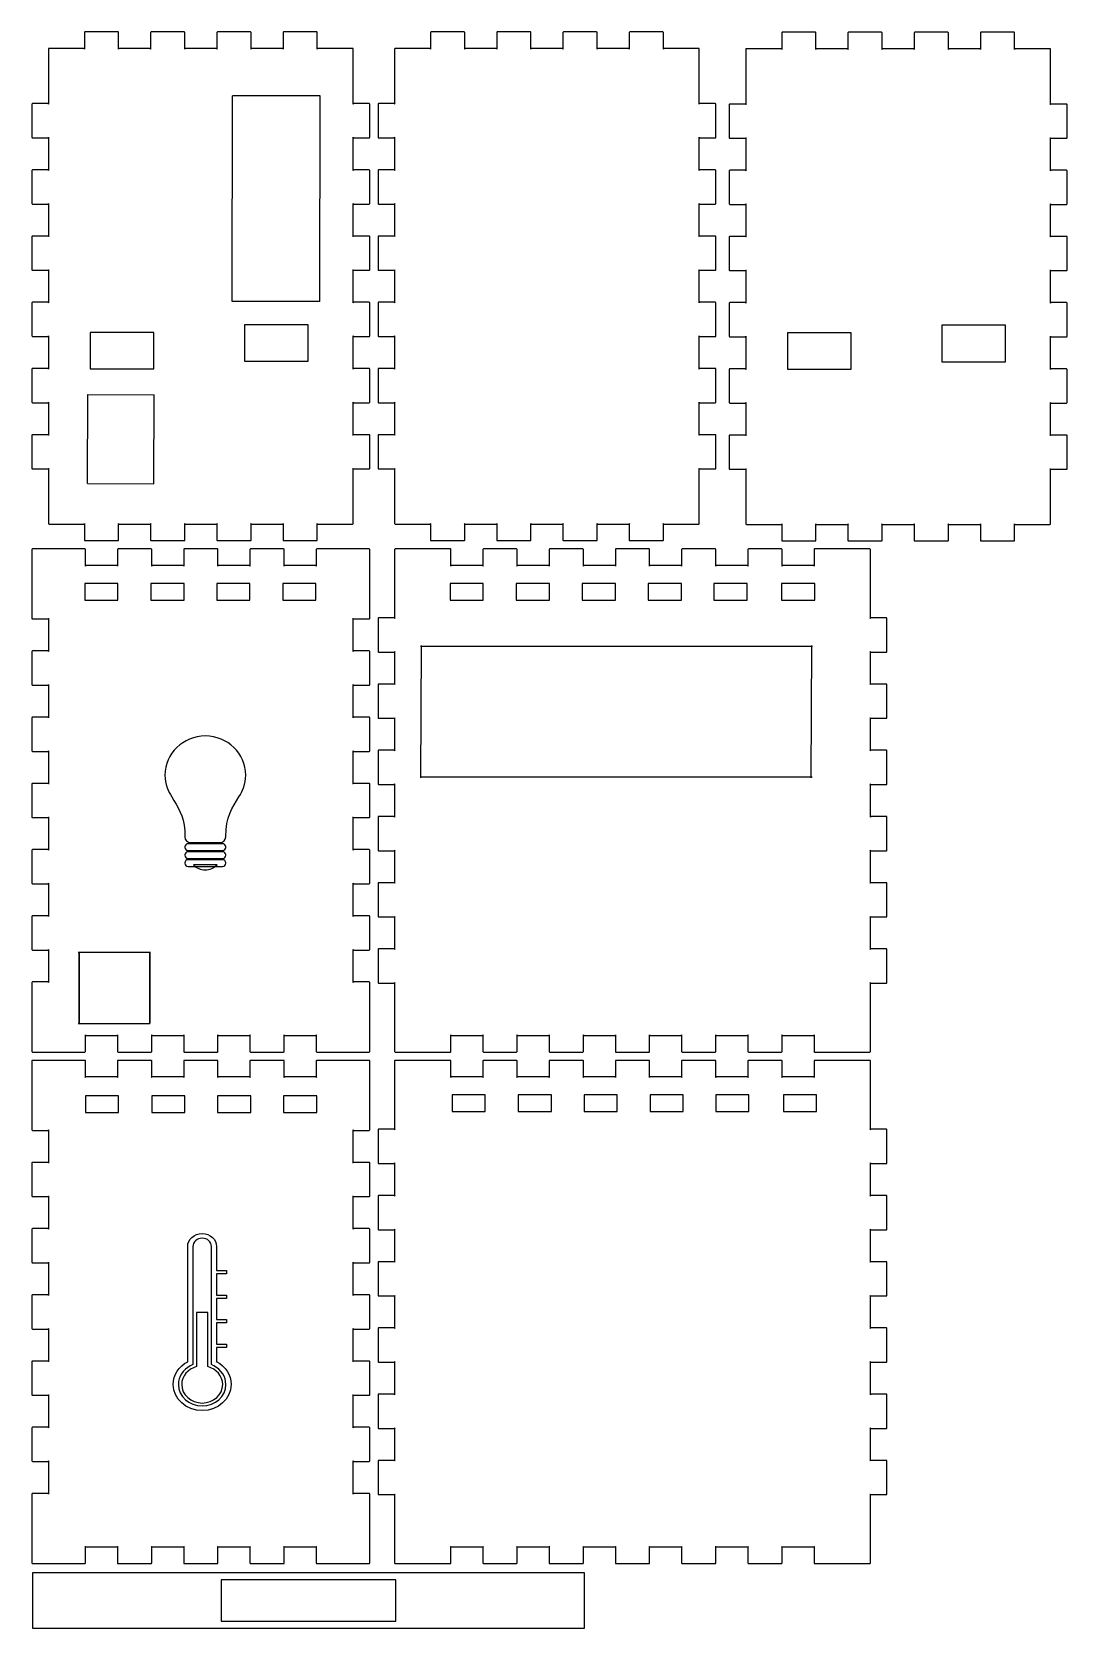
# Model space of a CAD drawing. Extents: x 1 to 189, y -9689 to -9400.
import ezdxf

# ---------------------------------------------------------------- set-up
doc = ezdxf.new("R2010")
doc.units = 0
doc.layers.get('0').update_dxf_attribs({"linetype": 'CONTINUOUS'})

msp = doc.modelspace()

# ---------------------------------------------------------------- linework, layer by layer
at = {"color": 7}
for points in [[(10.6, -9399.700792), (10.6, -9402.700792)], [(16.701563, -9399.599229), (10.701563, -9399.599229)], [(16.803125, -9402.700792), (16.803125, -9399.700792)], [(22.6, -9399.700792), (22.6, -9402.700792)], [(28.701563, -9399.599229), (22.701563, -9399.599229)], [(28.803125, -9402.700792), (28.803125, -9399.700792)], [(34.6, -9399.700792), (34.6, -9402.700792)], [(40.701563, -9399.599229), (34.701563, -9399.599229)], [(40.803125, -9402.700792), (40.803125, -9399.700792)], [(46.6, -9399.700792), (46.6, -9402.700792)], [(52.701563, -9399.599229), (46.701563, -9399.599229)], [(52.803125, -9402.700792), (52.803125, -9399.700792)], [(73.299219, -9399.700792), (73.299219, -9402.700792)], [(79.400782, -9399.599229), (73.400782, -9399.599229)], [(79.502344, -9402.700792), (79.502344, -9399.700792)], [(85.299219, -9399.700792), (85.299219, -9402.700792)], [(91.400782, -9399.599229), (85.400782, -9399.599229)], [(91.502344, -9402.700792), (91.502344, -9399.700792)], [(97.299219, -9399.700792), (97.299219, -9402.700792)], [(103.400782, -9399.599229), (97.400782, -9399.599229)], [(103.502344, -9402.700792), (103.502344, -9399.700792)], [(109.299219, -9399.700792), (109.299219, -9402.700792)], [(115.400782, -9399.599229), (109.400782, -9399.599229)], [(115.502344, -9402.700792), (115.502344, -9399.700792)], [(136.928461, -9399.765554), (136.928461, -9402.765554)], [(143.030021, -9399.663954), (137.030021, -9399.663954)], [(143.131581, -9402.765554), (143.131581, -9399.765554)], [(148.928461, -9399.765554), (148.928461, -9402.765554)], [(155.030021, -9399.663954), (149.030021, -9399.663954)], [(155.131581, -9402.765554), (155.131581, -9399.765554)], [(160.928461, -9399.765554), (160.928461, -9402.765554)], [(167.030021, -9399.663954), (161.030021, -9399.663954)], [(167.131581, -9402.765554), (167.131581, -9399.765554)], [(172.928461, -9399.765554), (172.928461, -9402.765554)], [(179.030021, -9399.663954), (173.030021, -9399.663954)], [(179.131581, -9402.765554), (179.131581, -9399.765554)], [(4.1, -9402.700792), (4.1, -9402.700792), (4.1, -9412.700792)], [(10.701563, -9402.599229), (4.201563, -9402.599229)], [(22.701563, -9402.599229), (16.701563, -9402.599229)], [(34.701563, -9402.599229), (28.701563, -9402.599229)], [(46.701563, -9402.599229), (40.701563, -9402.599229)], [(59.201563, -9402.599229), (59.201563, -9402.599229), (52.701563, -9402.599229)], [(59.303125, -9412.700792), (59.303125, -9402.700792)], [(66.799219, -9402.700792), (66.799219, -9402.700792), (66.799219, -9412.700792)], [(73.400782, -9402.599229), (66.900782, -9402.599229)], [(85.400782, -9402.599229), (79.400782, -9402.599229)], [(97.400782, -9402.599229), (91.400782, -9402.599229)], [(109.400782, -9402.599229), (103.400782, -9402.599229)], [(121.900782, -9402.599229), (121.900782, -9402.599229), (115.400782, -9402.599229)], [(122.002344, -9412.700792), (122.002344, -9402.700792)], [(130.428461, -9402.765554), (130.428461, -9402.765554), (130.428461, -9412.765554)], [(137.030021, -9402.663954), (130.530021, -9402.663954)], [(149.030021, -9402.663954), (143.030021, -9402.663954)], [(161.030021, -9402.663954), (155.030021, -9402.663954)], [(173.030021, -9402.663954), (167.030021, -9402.663954)], [(185.530021, -9402.663954), (185.530021, -9402.663954), (179.030021, -9402.663954)], [(185.631581, -9412.765554), (185.631581, -9402.765554)], [(1.1, -9412.700792), (1.1, -9418.700792)], [(4.201563, -9412.599229), (1.201563, -9412.599229)], [(37.387889, -9448.47281), (37.438889, -9411.17361)], [(53.31449, -9411.17361), (37.438889, -9411.17361)], [(53.263491, -9448.47281), (53.314491, -9411.17361)], [(62.201563, -9412.599229), (59.201563, -9412.599229)], [(62.303125, -9418.700792), (62.303125, -9412.700792)], [(63.799219, -9412.700792), (63.799219, -9418.700792)], [(66.900782, -9412.599229), (63.900782, -9412.599229)], [(124.900782, -9412.599229), (121.900782, -9412.599229)], [(125.002344, -9418.700792), (125.002344, -9412.700792)], [(127.428461, -9412.765554), (127.428461, -9418.765554)], [(130.530021, -9412.663954), (127.530021, -9412.663954)], [(188.530021, -9412.663954), (185.530021, -9412.663954)], [(188.631581, -9418.765554), (188.631581, -9412.765554)], [(1.201563, -9418.802354), (4.201563, -9418.802354)], [(4.1, -9418.700792), (4.1, -9424.700792)], [(59.201563, -9418.802354), (62.201563, -9418.802354)], [(59.303125, -9424.700792), (59.303125, -9418.700792)], [(63.900782, -9418.802354), (66.900782, -9418.802354)], [(66.799219, -9418.700792), (66.799219, -9424.700792)], [(121.900782, -9418.802354), (124.900782, -9418.802354)], [(122.002344, -9424.700792), (122.002344, -9418.700792)], [(127.530021, -9418.867054), (130.530021, -9418.867054)], [(130.428461, -9418.765554), (130.428461, -9424.765554)], [(185.530021, -9418.867054), (188.530021, -9418.867054)], [(185.631581, -9424.765554), (185.631581, -9418.765554)], [(1.1, -9424.700792), (1.1, -9430.700792)], [(4.201563, -9424.599229), (1.201563, -9424.599229)], [(62.201563, -9424.599229), (59.201563, -9424.599229)], [(62.303125, -9430.700792), (62.303125, -9424.700792)], [(63.799219, -9424.700792), (63.799219, -9430.700792)], [(66.900782, -9424.599229), (63.900782, -9424.599229)], [(124.900782, -9424.599229), (121.900782, -9424.599229)], [(125.002344, -9430.700792), (125.002344, -9424.700792)], [(127.428461, -9424.765554), (127.428461, -9430.765554)], [(130.530021, -9424.663954), (127.530021, -9424.663954)], [(188.530021, -9424.663954), (185.530021, -9424.663954)], [(188.631581, -9430.765554), (188.631581, -9424.765554)], [(1.201563, -9430.802354), (4.201563, -9430.802354)], [(4.1, -9430.700792), (4.1, -9436.700792)], [(59.201563, -9430.802354), (62.201563, -9430.802354)], [(59.303125, -9436.700792), (59.303125, -9430.700792)], [(63.900782, -9430.802354), (66.900782, -9430.802354)], [(66.799219, -9430.700792), (66.799219, -9436.700792)], [(121.900782, -9430.802354), (124.900782, -9430.802354)], [(122.002344, -9436.700792), (122.002344, -9430.700792)], [(127.530021, -9430.867054), (130.530021, -9430.867054)], [(130.428461, -9430.765554), (130.428461, -9436.765554)], [(185.530021, -9430.867054), (188.530021, -9430.867054)], [(185.631581, -9436.765554), (185.631581, -9430.765554)], [(1.1, -9436.700792), (1.1, -9442.700792)], [(4.201563, -9436.599229), (1.201563, -9436.599229)], [(62.201563, -9436.599229), (59.201563, -9436.599229)], [(62.303125, -9442.700792), (62.303125, -9436.700792)], [(63.799219, -9436.700792), (63.799219, -9442.700792)], [(66.900782, -9436.599229), (63.900782, -9436.599229)], [(124.900782, -9436.599229), (121.900782, -9436.599229)], [(125.002344, -9442.700792), (125.002344, -9436.700792)], [(127.428461, -9436.765554), (127.428461, -9442.765554)], [(130.530021, -9436.663954), (127.530021, -9436.663954)], [(188.530021, -9436.663954), (185.530021, -9436.663954)], [(188.631581, -9442.765554), (188.631581, -9436.765554)], [(4.1, -9442.700792), (4.1, -9448.700792)], [(59.303125, -9448.700792), (59.303125, -9442.700792)], [(66.799219, -9442.700792), (66.799219, -9448.700792)], [(122.002344, -9448.700792), (122.002344, -9442.700792)], [(130.428461, -9442.765554), (130.428461, -9448.765554)], [(185.631581, -9448.765554), (185.631581, -9442.765554)], [(1.201563, -9442.802354), (4.201563, -9442.802354)], [(59.201563, -9442.802354), (62.201563, -9442.802354)], [(63.900782, -9442.802354), (66.900782, -9442.802354)], [(121.900782, -9442.802354), (124.900782, -9442.802354)], [(127.530021, -9442.867054), (130.530021, -9442.867054)], [(185.530021, -9442.867054), (188.530021, -9442.867054)], [(53.263491, -9448.47281), (37.387886, -9448.47281)], [(1.1, -9448.700792), (1.1, -9454.700792)], [(4.201563, -9448.599229), (1.201563, -9448.599229)], [(62.201563, -9448.599229), (59.201563, -9448.599229)], [(62.303125, -9454.700792), (62.303125, -9448.700792)], [(63.799219, -9448.700792), (63.799219, -9454.700792)], [(66.900782, -9448.599229), (63.900782, -9448.599229)], [(124.900782, -9448.599229), (121.900782, -9448.599229)], [(125.002344, -9454.700792), (125.002344, -9448.700792)], [(127.428461, -9448.765554), (127.428461, -9454.765554)], [(130.530021, -9448.663954), (127.530021, -9448.663954)], [(188.530021, -9448.663954), (185.530021, -9448.663954)], [(188.631581, -9454.765554), (188.631581, -9448.765554)], [(1.201563, -9454.802354), (4.201563, -9454.802354)], [(4.1, -9454.700792), (4.1, -9460.700792)], [(59.201563, -9454.802354), (62.201563, -9454.802354)], [(59.303125, -9460.700792), (59.303125, -9454.700792)], [(63.900782, -9454.802354), (66.900782, -9454.802354)], [(66.799219, -9454.700792), (66.799219, -9460.700792)], [(121.900782, -9454.802354), (124.900782, -9454.802354)], [(122.002344, -9460.700792), (122.002344, -9454.700792)], [(127.530021, -9454.867054), (130.530021, -9454.867054)], [(130.428461, -9454.765554), (130.428461, -9460.765554)], [(185.530021, -9454.867054), (188.530021, -9454.867054)], [(185.631581, -9460.765554), (185.631581, -9454.765554)], [(1.1, -9460.700792), (1.1, -9466.700792)], [(4.201563, -9460.599229), (1.201563, -9460.599229)], [(62.201563, -9460.599229), (59.201563, -9460.599229)], [(62.303125, -9466.700792), (62.303125, -9460.700792)], [(63.799219, -9460.700792), (63.799219, -9466.700792)], [(66.900782, -9460.599229), (63.900782, -9460.599229)], [(124.900782, -9460.599229), (121.900782, -9460.599229)], [(125.002344, -9466.700792), (125.002344, -9460.700792)], [(127.428461, -9460.765554), (127.428461, -9466.765554)], [(130.530021, -9460.663954), (127.530021, -9460.663954)], [(188.530021, -9460.663954), (185.530021, -9460.663954)], [(188.631581, -9466.765554), (188.631581, -9460.765554)], [(11.148221, -9481.47541), (11.198221, -9465.30501)], [(11.19822, -9465.30501), (23.249012, -9465.35601)], [(23.199011, -9481.52641), (23.249011, -9465.35601)], [(1.201563, -9466.802354), (4.201563, -9466.802354)], [(4.1, -9466.700792), (4.1, -9472.700792)], [(59.201563, -9466.802354), (62.201563, -9466.802354)], [(59.303125, -9472.700792), (59.303125, -9466.700792)], [(63.900782, -9466.802354), (66.900782, -9466.802354)], [(66.79922, -9466.700792), (66.79922, -9472.700792)], [(121.900782, -9466.802354), (124.900782, -9466.802354)], [(122.002344, -9472.700792), (122.002344, -9466.700792)], [(127.530021, -9466.867054), (130.530021, -9466.867054)], [(130.428461, -9466.765554), (130.428461, -9472.765554)], [(185.530021, -9466.867054), (188.530021, -9466.867054)], [(185.631581, -9472.765554), (185.631581, -9466.765554)], [(1.1, -9472.700792), (1.1, -9478.700792)], [(4.201563, -9472.599229), (1.201563, -9472.599229)], [(62.201563, -9472.599229), (59.201563, -9472.599229)], [(62.303125, -9478.700792), (62.303125, -9472.700792)], [(63.799219, -9472.700792), (63.799219, -9478.700792)], [(66.900782, -9472.599229), (63.900782, -9472.599229)], [(124.900782, -9472.599229), (121.900782, -9472.599229)], [(125.002344, -9478.700792), (125.002344, -9472.700792)], [(127.428461, -9472.765554), (127.428461, -9478.765554)], [(130.530021, -9472.663954), (127.530021, -9472.663954)], [(188.530021, -9472.663954), (185.530021, -9472.663954)], [(188.631581, -9478.765554), (188.631581, -9472.765554)], [(1.201563, -9478.802354), (4.201563, -9478.802354)], [(4.1, -9478.700792), (4.100001, -9488.700792)], [(59.201563, -9478.802354), (62.201563, -9478.802354)], [(59.303125, -9488.700792), (59.303125, -9488.700792), (59.303125, -9478.700792)], [(63.900782, -9478.802354), (66.900782, -9478.802354)], [(66.79922, -9478.700792), (66.79922, -9488.700792)], [(121.900782, -9478.802354), (124.900782, -9478.802354)], [(122.002344, -9488.700792), (122.002344, -9488.700792), (122.002344, -9478.700792)], [(127.530021, -9478.867054), (130.530021, -9478.867054)], [(130.428461, -9478.765554), (130.428461, -9488.765554)], [(185.530021, -9478.867054), (188.530021, -9478.867054)], [(185.631581, -9488.765554), (185.631581, -9488.765554), (185.631581, -9478.765554)], [(11.148221, -9481.47541), (23.199011, -9481.52641)], [(4.201563, -9488.802354), (10.701563, -9488.802354)], [(10.600001, -9488.700792), (10.600001, -9491.700792)], [(16.701563, -9488.802354), (22.701563, -9488.802354)], [(16.803126, -9491.700792), (16.803126, -9488.700792)], [(22.600001, -9488.700792), (22.600001, -9491.700792)], [(28.701563, -9488.802354), (34.701563, -9488.802354)], [(28.803125, -9491.700792), (28.803125, -9488.700792)], [(34.600001, -9488.700792), (34.600001, -9491.700792)], [(40.701563, -9488.802354), (46.701563, -9488.802354)], [(40.803125, -9491.700792), (40.803125, -9488.700792)], [(46.600001, -9488.700792), (46.600001, -9491.700792)], [(52.701563, -9488.802354), (59.201563, -9488.802354)], [(52.803125, -9491.700792), (52.803125, -9488.700792)], [(66.900782, -9488.802354), (73.400782, -9488.802354)], [(73.29922, -9488.700792), (73.29922, -9491.700792)], [(79.400782, -9488.802354), (85.400782, -9488.802354)], [(79.502344, -9491.700792), (79.502344, -9488.700792)], [(85.29922, -9488.700792), (85.29922, -9491.700792)], [(91.400782, -9488.802354), (97.400782, -9488.802354)], [(91.502344, -9491.700792), (91.502344, -9488.700792)], [(97.29922, -9488.700792), (97.29922, -9491.700792)], [(103.400782, -9488.802354), (109.400782, -9488.802354)], [(103.502344, -9491.700792), (103.502344, -9488.700792)], [(109.29922, -9488.700792), (109.29922, -9491.700792)], [(115.400782, -9488.802354), (121.900782, -9488.802354)], [(115.502344, -9491.700792), (115.502344, -9488.700792)], [(130.530021, -9488.867054), (137.030021, -9488.867054)], [(136.928461, -9488.765554), (136.928461, -9491.765554)], [(143.030021, -9488.867054), (149.030021, -9488.867054)], [(143.131581, -9491.765554), (143.131581, -9488.765554)], [(148.928461, -9488.765554), (148.928461, -9491.765554)], [(155.030021, -9488.867054), (161.030021, -9488.867054)], [(155.131581, -9491.765554), (155.131581, -9488.765554)], [(160.928461, -9488.765554), (160.928461, -9491.765554)], [(167.030021, -9488.867054), (173.030021, -9488.867054)], [(167.131581, -9491.765554), (167.131581, -9488.765554)], [(172.928461, -9488.765554), (172.928461, -9491.765554)], [(179.030021, -9488.867054), (185.530021, -9488.867054)], [(179.131581, -9491.765554), (179.131581, -9488.765554)], [(10.701563, -9491.802354), (16.701563, -9491.802354)], [(22.701563, -9491.802354), (28.701563, -9491.802354)], [(34.701563, -9491.802354), (40.701563, -9491.802354)], [(46.701563, -9491.802354), (52.701563, -9491.802354)], [(73.400782, -9491.802354), (79.400782, -9491.802354)], [(85.400782, -9491.802354), (91.400782, -9491.802354)], [(97.400782, -9491.802354), (103.400782, -9491.802354)], [(109.400782, -9491.802354), (115.400782, -9491.802354)], [(137.030021, -9491.867054), (143.030021, -9491.867054)], [(149.030021, -9491.867054), (155.030021, -9491.867054)], [(161.030021, -9491.867054), (167.030021, -9491.867054)], [(173.030021, -9491.867054), (179.030021, -9491.867054)], [(1.100001, -9493.399992), (1.100001, -9496.399992), (1.100001, -9505.899992)], [(10.701564, -9493.298429), (4.201564, -9493.298429), (1.201564, -9493.298429)], [(10.803126, -9496.399992), (10.803126, -9493.399992)], [(16.600001, -9493.399992), (16.600001, -9496.399992)], [(22.701564, -9493.298429), (16.701564, -9493.298429)], [(22.803126, -9496.399992), (22.803126, -9493.399992)], [(28.600001, -9493.399992), (28.600001, -9496.399992)], [(34.701564, -9493.298429), (28.701564, -9493.298429)], [(34.803126, -9496.399992), (34.803126, -9493.399992)], [(40.600001, -9493.399992), (40.600001, -9496.399992)], [(46.701564, -9493.298429), (40.701564, -9493.298429)], [(46.803126, -9496.399992), (46.803126, -9493.399992)], [(52.600001, -9493.399992), (52.600001, -9496.399992)], [(62.201564, -9493.298429), (59.201564, -9493.298429), (52.701564, -9493.298429)], [(62.303126, -9505.899992), (62.303126, -9496.399992), (62.303126, -9493.399992)], [(66.799219, -9493.399992), (66.799219, -9496.399992), (66.799219, -9505.899992)], [(76.900782, -9493.298429), (66.900782, -9493.298429)], [(77.002344, -9496.399992), (77.002344, -9493.399992)], [(82.799219, -9493.399992), (82.799219, -9496.399992)], [(88.900782, -9493.298429), (82.900782, -9493.298429)], [(89.002344, -9496.399992), (89.002344, -9493.399992)], [(94.799219, -9493.399992), (94.799219, -9496.399992)], [(100.900782, -9493.298429), (94.900782, -9493.298429)], [(101.002344, -9496.399992), (101.002344, -9493.399992)], [(106.799219, -9493.399992), (106.799219, -9496.399992)], [(112.900782, -9493.298429), (106.900782, -9493.298429)], [(113.002344, -9496.399992), (113.002344, -9493.399992)], [(118.799219, -9493.399992), (118.799219, -9496.399992)], [(124.900782, -9493.298429), (118.900782, -9493.298429)], [(125.002344, -9496.399992), (125.002344, -9493.399992)], [(130.799219, -9493.399992), (130.799219, -9496.399992)], [(136.900782, -9493.298429), (130.900782, -9493.298429)], [(137.002344, -9496.399992), (137.002344, -9493.399992)], [(142.799219, -9493.399992), (142.799219, -9496.399992)], [(152.900782, -9493.298429), (152.900782, -9493.298429), (142.900782, -9493.298429)], [(153.002344, -9505.899992), (153.002344, -9496.399992), (153.002344, -9493.399992)], [(16.701564, -9496.298429), (10.701564, -9496.298429)], [(28.701564, -9496.298429), (22.701564, -9496.298429)], [(40.701564, -9496.298429), (34.701564, -9496.298429)], [(52.701564, -9496.298429), (46.701564, -9496.298429)], [(82.900782, -9496.298429), (76.900782, -9496.298429)], [(94.900782, -9496.298429), (88.900782, -9496.298429)], [(106.900782, -9496.298429), (100.900782, -9496.298429)], [(118.900782, -9496.298429), (112.900782, -9496.298429)], [(130.900782, -9496.298429), (124.900782, -9496.298429)], [(142.900782, -9496.298429), (136.900782, -9496.298429)], [(1.201564, -9506.001554), (4.201564, -9506.001554)], [(4.100001, -9505.899992), (4.100001, -9511.899992)], [(59.201564, -9506.001554), (62.201564, -9506.001554)], [(59.303126, -9511.899992), (59.303126, -9505.899992)], [(63.799219, -9505.899992), (63.799219, -9511.899992)], [(66.900782, -9505.798429), (63.900782, -9505.798429)], [(155.900782, -9505.798429), (152.900782, -9505.798429)], [(156.002344, -9511.899992), (156.002344, -9505.899992)], [(1.100001, -9511.899992), (1.100001, -9517.899992)], [(4.201564, -9511.798429), (1.201564, -9511.798429)], [(62.201564, -9511.798429), (59.201564, -9511.798429)], [(62.303126, -9517.899992), (62.303126, -9511.899992)], [(63.900782, -9512.001554), (66.900782, -9512.001554)], [(66.799219, -9511.899992), (66.799219, -9517.899992)], [(71.514845, -9510.942054), (142.527681, -9510.942054)], [(71.548049, -9534.776754), (71.650238, -9510.791154)], [(142.298651, -9534.774854), (142.400761, -9510.795054)], [(152.900782, -9512.001554), (155.900782, -9512.001554)], [(153.002344, -9517.899992), (153.002344, -9511.899992)], [(4.100001, -9517.899992), (4.100001, -9523.899992)], [(59.303126, -9523.899992), (59.303126, -9517.899992)], [(63.799219, -9517.899992), (63.799219, -9523.899992)], [(66.900782, -9517.798429), (63.900782, -9517.798429)], [(155.900782, -9517.798429), (152.900782, -9517.798429)], [(156.002344, -9523.899992), (156.002344, -9517.899992)], [(1.201564, -9518.001554), (4.201564, -9518.001554)], [(59.201564, -9518.001554), (62.201564, -9518.001554)], [(1.100001, -9523.899992), (1.100001, -9529.899992)], [(4.201564, -9523.798429), (1.201564, -9523.798429)], [(62.201564, -9523.798429), (59.201564, -9523.798429)], [(62.303126, -9529.899992), (62.303126, -9523.899992)], [(63.900782, -9524.001554), (66.900782, -9524.001554)], [(66.799219, -9523.899992), (66.799219, -9529.899992)], [(152.900782, -9524.001554), (155.900782, -9524.001554)], [(153.002344, -9529.899992), (153.002344, -9523.899992)], [(1.201564, -9530.001554), (4.201564, -9530.001554)], [(4.100001, -9529.899992), (4.100001, -9535.899992)], [(59.201564, -9530.001554), (62.201564, -9530.001554)], [(59.303126, -9535.899992), (59.303126, -9529.899992)], [(63.799219, -9529.899992), (63.799219, -9535.899992)], [(66.900782, -9529.798429), (63.900782, -9529.798429)], [(155.900782, -9529.798429), (152.900782, -9529.798429)], [(156.002344, -9535.899992), (156.002344, -9529.899992)], [(71.418845, -9534.625054), (142.426261, -9534.625054)], [(1.100001, -9535.899992), (1.100001, -9541.899992)], [(4.201564, -9535.798429), (1.201564, -9535.798429)], [(25.584, -9536.602458), (25.582936, -9536.602458)], [(39.444302, -9536.602458), (39.443238, -9536.602458)], [(62.201564, -9535.798429), (59.201564, -9535.798429)], [(62.303126, -9541.899992), (62.303126, -9535.899992)], [(63.900782, -9536.001554), (66.900782, -9536.001554)], [(66.799219, -9535.899992), (66.799219, -9541.899992)], [(152.900782, -9536.001554), (155.900782, -9536.001554)], [(153.002344, -9541.899992), (153.002344, -9535.899992)], [(1.201564, -9542.001554), (4.201564, -9542.001554)], [(4.100001, -9541.899992), (4.100001, -9547.899992)], [(59.201564, -9542.001554), (62.201564, -9542.001554)], [(59.303126, -9547.899992), (59.303126, -9541.899992)], [(63.799219, -9541.899992), (63.799219, -9547.899992)], [(66.900782, -9541.798429), (63.900782, -9541.798429)], [(155.900782, -9541.798429), (152.900782, -9541.798429)], [(156.002344, -9547.899992), (156.002344, -9541.899992)], [(28.789162, -9544.42143), (28.789162, -9545.479323)], [(35.631947, -9546.739113), (29.395078, -9546.739113)], [(29.854356, -9546.531837), (35.136701, -9546.531837)], [(1.100001, -9547.899992), (1.100001, -9553.899992)], [(4.201564, -9547.798429), (1.201564, -9547.798429)], [(28.789162, -9547.328256), (28.789162, -9547.391349)], [(28.789162, -9548.776291), (28.789162, -9548.839383)], [(29.395078, -9547.980492), (35.631947, -9547.980492)], [(35.631947, -9548.187147), (29.395078, -9548.187147)], [(29.395078, -9549.428527), (35.631947, -9549.428527)], [(35.631947, -9549.635182), (29.395078, -9549.635182)], [(36.238076, -9547.391349), (36.238076, -9547.328256)], [(36.238076, -9548.839383), (36.238076, -9548.776291)], [(62.201564, -9547.798429), (59.201564, -9547.798429)], [(62.303126, -9553.899992), (62.303126, -9547.899992)], [(63.900782, -9548.001554), (66.900782, -9548.001554)], [(66.799219, -9547.899992), (66.799219, -9553.899992)], [(152.900782, -9548.001554), (155.900782, -9548.001554)], [(153.002344, -9553.899992), (153.002344, -9547.899992)], [(28.789162, -9550.224325), (28.789162, -9550.287418)], [(29.395078, -9550.876561), (35.631947, -9550.876561)], [(34.628259, -9550.554462), (30.362798, -9550.554462)], [(36.238076, -9550.287418), (36.238076, -9550.224325)], [(1.201564, -9554.001554), (4.201564, -9554.001554)], [(4.100001, -9553.899992), (4.100001, -9559.899992)], [(59.201564, -9554.001554), (62.201564, -9554.001554)], [(59.303126, -9559.899992), (59.303126, -9553.899992)], [(63.799219, -9553.899992), (63.799219, -9559.899992)], [(66.900782, -9553.798429), (63.900782, -9553.798429)], [(155.900782, -9553.798429), (152.900782, -9553.798429)], [(156.002344, -9559.899992), (156.002344, -9553.899992)], [(1.100001, -9559.899992), (1.100001, -9565.899992)], [(4.201564, -9559.798429), (1.201564, -9559.798429)], [(62.201564, -9559.798429), (59.201564, -9559.798429)], [(62.303126, -9565.899992), (62.303126, -9559.899992)], [(63.900782, -9560.001554), (66.900782, -9560.001554)], [(66.799219, -9559.899992), (66.799219, -9565.899992)], [(152.900782, -9560.001554), (155.900782, -9560.001554)], [(153.002344, -9565.899992), (153.002344, -9559.899992)], [(1.201564, -9566.001554), (4.201564, -9566.001554)], [(4.100001, -9565.899992), (4.100001, -9571.899992)], [(9.479393, -9566.392254), (22.597829, -9566.392254)], [(59.201564, -9566.001554), (62.201564, -9566.001554)], [(59.303126, -9571.899992), (59.303126, -9565.899992)], [(63.799219, -9565.899992), (63.799219, -9571.899992)], [(66.900782, -9565.798429), (63.900782, -9565.798429)], [(155.900782, -9565.798429), (152.900782, -9565.798429)], [(156.002344, -9571.899992), (156.002344, -9565.899992)], [(1.100001, -9571.899992), (1.100001, -9581.399992), (1.100002, -9584.399992)], [(4.201564, -9571.798429), (1.201564, -9571.798429)], [(62.201564, -9571.798429), (59.201564, -9571.798429)], [(62.303126, -9584.399992), (62.303126, -9581.399992), (62.303126, -9571.899992)], [(63.900782, -9572.001554), (66.900782, -9572.001554)], [(66.799219, -9571.899992), (66.799219, -9581.399992), (66.79922, -9584.399992)], [(152.900782, -9572.001554), (155.900782, -9572.001554)], [(153.002344, -9584.399992), (153.002344, -9581.399992), (153.002344, -9571.899992)], [(9.474847, -9579.341554), (22.436189, -9579.341554)], [(10.701564, -9581.501554), (16.701564, -9581.501554)], [(10.803126, -9584.399992), (10.803126, -9581.399992)], [(16.600002, -9581.399992), (16.600002, -9584.399992)], [(22.701564, -9581.501554), (28.701564, -9581.501554)], [(22.803126, -9584.399992), (22.803126, -9581.399992)], [(28.600002, -9581.399992), (28.600002, -9584.399992)], [(34.701564, -9581.501554), (40.701564, -9581.501554)], [(34.803126, -9584.399992), (34.803126, -9581.399992)], [(40.600002, -9581.399992), (40.600002, -9584.399992)], [(46.701564, -9581.501554), (52.701564, -9581.501554)], [(46.803126, -9584.399992), (46.803126, -9581.399992)], [(52.600002, -9581.399992), (52.600002, -9584.399992)], [(76.900782, -9581.501554), (82.900782, -9581.501554)], [(77.002344, -9584.399992), (77.002344, -9581.399992)], [(82.799219, -9581.399992), (82.79922, -9584.399992)], [(88.900782, -9581.501554), (94.900782, -9581.501554)], [(89.002344, -9584.399992), (89.002344, -9581.399992)], [(94.799219, -9581.399992), (94.79922, -9584.399992)], [(100.900782, -9581.501554), (106.900782, -9581.501554)], [(101.002344, -9584.399992), (101.002344, -9581.399992)], [(106.799219, -9581.399992), (106.79922, -9584.399992)], [(112.900782, -9581.501554), (118.900782, -9581.501554)], [(113.002344, -9584.399992), (113.002344, -9581.399992)], [(118.799219, -9581.399992), (118.79922, -9584.399992)], [(124.900782, -9581.501554), (130.900782, -9581.501554)], [(125.002344, -9584.399992), (125.002344, -9581.399992)], [(130.799219, -9581.399992), (130.799219, -9584.399992)], [(136.900782, -9581.501554), (142.900782, -9581.501554)], [(137.002344, -9584.399992), (137.002344, -9581.399992)], [(142.799219, -9581.399992), (142.799219, -9584.399992)], [(1.201564, -9584.501554), (4.201564, -9584.501554)], [(4.201564, -9584.501554), (10.701564, -9584.501554)], [(16.701564, -9584.501554), (22.701564, -9584.501554)], [(28.701564, -9584.501554), (34.701564, -9584.501554)], [(40.701564, -9584.501554), (46.701564, -9584.501554)], [(52.701564, -9584.501554), (59.201564, -9584.501554), (62.201564, -9584.501554)], [(66.900782, -9584.501554), (76.900782, -9584.501554)], [(82.900782, -9584.501554), (88.900782, -9584.501554)], [(94.900782, -9584.501554), (100.900782, -9584.501554)], [(106.900782, -9584.501554), (112.900782, -9584.501554)], [(118.900782, -9584.501554), (124.900782, -9584.501554)], [(130.900782, -9584.501554), (136.900782, -9584.501554)], [(142.900782, -9584.501554), (152.900782, -9584.501554)], [(1.1, -9586.099192), (1.1, -9589.099192), (1.1, -9598.599192)], [(10.701563, -9585.997629), (4.201563, -9585.997629), (1.201563, -9585.997629)], [(10.803125, -9589.099192), (10.803125, -9586.099192)], [(16.6, -9586.099192), (16.6, -9589.099192)], [(22.701563, -9585.997629), (16.701563, -9585.997629)], [(22.803125, -9589.099192), (22.803125, -9586.099192)], [(28.6, -9586.099192), (28.6, -9589.099192)], [(34.701563, -9585.997629), (28.701563, -9585.997629)], [(34.803125, -9589.099192), (34.803125, -9586.099192)], [(40.6, -9586.099192), (40.6, -9589.099192)], [(46.701563, -9585.997629), (40.701563, -9585.997629)], [(46.803125, -9589.099192), (46.803125, -9586.099192)], [(52.6, -9586.099192), (52.6, -9589.099192)], [(62.201563, -9585.997629), (59.201563, -9585.997629), (52.701563, -9585.997629)], [(62.303125, -9598.599192), (62.303125, -9589.099192), (62.303125, -9586.099192)], [(66.799219, -9586.099192), (66.799219, -9589.099192), (66.799219, -9598.599192)], [(76.900782, -9585.997629), (66.900782, -9585.997629)], [(77.002344, -9589.099192), (77.002344, -9586.099192)], [(82.799219, -9586.099192), (82.799219, -9589.099192)], [(88.900782, -9585.997629), (82.900782, -9585.997629)], [(89.002344, -9589.099192), (89.002344, -9586.099192)], [(94.799219, -9586.099192), (94.799219, -9589.099192)], [(100.900782, -9585.997629), (94.900782, -9585.997629)], [(101.002344, -9589.099192), (101.002344, -9586.099192)], [(106.799219, -9586.099192), (106.799219, -9589.099192)], [(112.900782, -9585.997629), (106.900782, -9585.997629)], [(113.002344, -9589.099192), (113.002344, -9586.099192)], [(118.799219, -9586.099192), (118.799219, -9589.099192)], [(124.900782, -9585.997629), (118.900782, -9585.997629)], [(125.002344, -9589.099192), (125.002344, -9586.099192)], [(130.799219, -9586.099192), (130.799219, -9589.099192)], [(136.900782, -9585.997629), (130.900782, -9585.997629)], [(137.002344, -9589.099192), (137.002344, -9586.099192)], [(142.799219, -9586.099192), (142.799219, -9589.099192)], [(152.900782, -9585.997629), (152.900782, -9585.997629), (142.900782, -9585.997629)], [(153.002344, -9598.599192), (153.002344, -9589.099192), (153.002344, -9586.099192)], [(16.701563, -9588.997629), (10.701563, -9588.997629)], [(28.701563, -9588.997629), (22.701563, -9588.997629)], [(40.701563, -9588.997629), (34.701563, -9588.997629)], [(52.701563, -9588.997629), (46.701563, -9588.997629)], [(82.900782, -9588.997629), (76.900782, -9588.997629)], [(94.900782, -9588.997629), (88.900782, -9588.997629)], [(106.900782, -9588.997629), (100.900782, -9588.997629)], [(118.900782, -9588.997629), (112.900782, -9588.997629)], [(130.900782, -9588.997629), (124.900782, -9588.997629)], [(142.900782, -9588.997629), (136.900782, -9588.997629)], [(1.201563, -9598.700754), (4.201563, -9598.700754)], [(4.1, -9598.599192), (4.1, -9604.599192)], [(59.201563, -9598.700754), (62.201563, -9598.700754)], [(59.303125, -9604.599192), (59.303125, -9598.599192)], [(63.799219, -9598.599192), (63.799219, -9604.599192)], [(66.900782, -9598.497629), (63.900782, -9598.497629)], [(155.900782, -9598.497629), (152.900782, -9598.497629)], [(156.002344, -9604.599192), (156.002344, -9598.599192)], [(1.1, -9604.599192), (1.1, -9610.599192)], [(4.201563, -9604.497629), (1.201563, -9604.497629)], [(62.201563, -9604.497629), (59.201563, -9604.497629)], [(62.303125, -9610.599192), (62.303125, -9604.599192)], [(63.900782, -9604.700754), (66.900782, -9604.700754)], [(66.799219, -9604.599192), (66.799219, -9610.599192)], [(152.900782, -9604.700754), (155.900782, -9604.700754)], [(153.002344, -9610.599192), (153.002344, -9604.599192)], [(66.900782, -9610.497629), (63.900782, -9610.497629)], [(155.900782, -9610.497629), (152.900782, -9610.497629)], [(1.201563, -9610.700754), (4.201563, -9610.700754)], [(4.1, -9610.599192), (4.1, -9616.599192)], [(59.201563, -9610.700754), (62.201563, -9610.700754)], [(59.303125, -9616.599192), (59.303125, -9610.599192)], [(63.799219, -9610.599192), (63.799219, -9616.599192)], [(156.002344, -9616.599192), (156.002344, -9610.599192)], [(1.1, -9616.599192), (1.1, -9622.599192)], [(4.201563, -9616.497629), (1.201563, -9616.497629)], [(62.201563, -9616.497629), (59.201563, -9616.497629)], [(62.303125, -9622.599192), (62.303125, -9616.599192)], [(63.900782, -9616.700754), (66.900782, -9616.700754)], [(66.799219, -9616.599192), (66.799219, -9622.599192)], [(152.900782, -9616.700754), (155.900782, -9616.700754)], [(153.002344, -9622.599192), (153.002344, -9616.599192)], [(29.315287, -9640.633975), (29.315287, -9619.75632)], [(30.263216, -9619.75632), (30.263216, -9641.125306), (29.789251, -9641.374871)], [(33.624057, -9641.125306), (33.624057, -9619.75632)], [(34.554751, -9619.75632), (34.554751, -9624.092508), (36.355817, -9624.092508), (36.355817, -9624.700822), (34.554751, -9624.700822), (34.554751, -9628.537881), (36.355817, -9628.537881), (36.355817, -9629.146195), (34.554751, -9629.146195), (34.554751, -9632.983254), (36.355817, -9632.983254), (36.355817, -9633.591568), (34.554751, -9633.591568), (34.554751, -9637.428627), (36.355817, -9637.428627), (36.355817, -9638.036941), (34.554751, -9638.036941), (34.554751, -9640.657372), (34.571986, -9640.633975)], [(1.201563, -9622.700754), (4.201563, -9622.700754)], [(4.1, -9622.599192), (4.1, -9628.599192)], [(59.201563, -9622.700754), (62.201563, -9622.700754)], [(59.303125, -9628.599192), (59.303125, -9622.599192)], [(63.799219, -9622.599192), (63.799219, -9628.599192)], [(66.900782, -9622.497629), (63.900782, -9622.497629)], [(155.900782, -9622.497629), (152.900782, -9622.497629)], [(156.002344, -9628.599192), (156.002344, -9622.599192)], [(1.1, -9628.599192), (1.1, -9634.599192)], [(4.201563, -9628.497629), (1.201563, -9628.497629)], [(62.201563, -9628.497629), (59.201563, -9628.497629)], [(62.303125, -9634.599192), (62.303125, -9628.599192)], [(63.900782, -9628.700754), (66.900782, -9628.700754)], [(66.799219, -9628.599192), (66.799219, -9634.599192)], [(152.900782, -9628.700754), (155.900782, -9628.700754)], [(153.002344, -9634.599192), (153.002344, -9628.599192)], [(32.960506, -9641.515251), (32.960506, -9631.712033), (30.926767, -9631.712033), (30.926767, -9641.515251)], [(1.201563, -9634.700754), (4.201563, -9634.700754)], [(4.1, -9634.599192), (4.1, -9640.599192)], [(59.201563, -9634.700754), (62.201563, -9634.700754)], [(59.303125, -9640.599192), (59.303125, -9634.599192)], [(63.799219, -9634.599192), (63.799219, -9640.599192)], [(66.900782, -9634.497629), (63.900782, -9634.497629)], [(155.900782, -9634.497629), (152.900782, -9634.497629)], [(156.002344, -9640.599192), (156.002344, -9634.599192)], [(1.1, -9640.599192), (1.1, -9646.599192)], [(4.201563, -9640.497629), (1.201563, -9640.497629)], [(34.080786, -9641.374871), (33.606822, -9641.125306), (33.624057, -9641.125306)], [(62.201563, -9640.497629), (59.201563, -9640.497629)], [(62.303125, -9646.599192), (62.303125, -9640.599192)], [(63.900782, -9640.700754), (66.900782, -9640.700754)], [(66.79922, -9640.599192), (66.79922, -9646.599192)], [(152.900782, -9640.700754), (155.900782, -9640.700754)], [(153.002344, -9646.599192), (153.002344, -9640.599192)], [(1.201563, -9646.700754), (4.201563, -9646.700754)], [(4.1, -9646.599192), (4.1, -9652.599192)], [(59.201563, -9646.700754), (62.201563, -9646.700754)], [(59.303125, -9652.599192), (59.303125, -9646.599192)], [(63.799219, -9646.599192), (63.799219, -9652.599192)], [(66.900782, -9646.497629), (63.900782, -9646.497629)], [(155.900782, -9646.497629), (152.900782, -9646.497629)], [(156.002344, -9652.599192), (156.002344, -9646.599192)], [(1.1, -9652.599192), (1.1, -9658.599192)], [(4.201563, -9652.497629), (1.201563, -9652.497629)], [(62.201563, -9652.497629), (59.201563, -9652.497629)], [(62.303125, -9658.599192), (62.303125, -9652.599192)], [(63.900782, -9652.700754), (66.900782, -9652.700754)], [(66.79922, -9652.599192), (66.79922, -9658.599192)], [(152.900782, -9652.700754), (155.900782, -9652.700754)], [(153.002344, -9658.599192), (153.002344, -9652.599192)], [(1.201563, -9658.700754), (4.201563, -9658.700754)], [(4.1, -9658.599192), (4.1, -9664.599192)], [(59.201563, -9658.700754), (62.201563, -9658.700754)], [(59.303125, -9664.599192), (59.303125, -9658.599192)], [(63.79922, -9658.599192), (63.79922, -9664.599192)], [(66.900782, -9658.497629), (63.900782, -9658.497629)], [(155.900782, -9658.497629), (152.900782, -9658.497629)], [(156.002344, -9664.599192), (156.002344, -9658.599192)], [(1.1, -9664.599192), (1.1, -9674.099192), (1.100001, -9677.099192)], [(4.201563, -9664.497629), (1.201563, -9664.497629)], [(62.201563, -9664.497629), (59.201563, -9664.497629)], [(62.303125, -9677.099192), (62.303125, -9674.099192), (62.303125, -9664.599192)], [(63.900782, -9664.700754), (66.900782, -9664.700754)], [(66.79922, -9664.599192), (66.79922, -9674.099192), (66.79922, -9677.099192)], [(152.900782, -9664.700754), (155.900782, -9664.700754)], [(153.002344, -9677.099192), (153.002344, -9674.099192), (153.002344, -9664.599192)], [(10.701563, -9674.200754), (16.701563, -9674.200754)], [(10.803125, -9677.099192), (10.803125, -9674.099192)], [(16.6, -9674.099192), (16.600001, -9677.099192)], [(22.701563, -9674.200754), (28.701563, -9674.200754)], [(22.803125, -9677.099192), (22.803125, -9674.099192)], [(28.600001, -9674.099192), (28.600001, -9677.099192)], [(34.701563, -9674.200754), (40.701563, -9674.200754)], [(34.803125, -9677.099192), (34.803125, -9674.099192)], [(40.600001, -9674.099192), (40.600001, -9677.099192)], [(46.701563, -9674.200754), (52.701563, -9674.200754)], [(46.803125, -9677.099192), (46.803125, -9674.099192)], [(52.600001, -9674.099192), (52.600001, -9677.099192)], [(76.900782, -9674.200754), (82.900782, -9674.200754)], [(77.002344, -9677.099192), (77.002344, -9674.099192)], [(82.79922, -9674.099192), (82.79922, -9677.099192)], [(88.900782, -9674.200754), (94.900782, -9674.200754)], [(89.002344, -9677.099192), (89.002344, -9674.099192)], [(94.79922, -9674.099192), (94.79922, -9677.099192)], [(100.900782, -9674.200754), (106.900782, -9674.200754)], [(101.002344, -9677.099192), (101.002344, -9674.099192)], [(106.79922, -9674.099192), (106.79922, -9677.099192)], [(112.900782, -9674.200754), (118.900782, -9674.200754)], [(113.002344, -9677.099192), (113.002344, -9674.099192)], [(118.79922, -9674.099192), (118.79922, -9677.099192)], [(124.900782, -9674.200754), (130.900782, -9674.200754)], [(125.002344, -9677.099192), (125.002344, -9674.099192)], [(130.79922, -9674.099192), (130.79922, -9677.099192)], [(136.900782, -9674.200754), (142.900782, -9674.200754)], [(137.002344, -9677.099192), (137.002344, -9674.099192)], [(142.79922, -9674.099192), (142.79922, -9677.099192)], [(1.201563, -9677.200754), (4.201563, -9677.200754)], [(4.201563, -9677.200754), (10.701563, -9677.200754)], [(16.701563, -9677.200754), (22.701563, -9677.200754)], [(28.701563, -9677.200754), (34.701563, -9677.200754)], [(40.701563, -9677.200754), (46.701563, -9677.200754)], [(52.701563, -9677.200754), (59.201563, -9677.200754), (62.201563, -9677.200754)], [(66.900782, -9677.200754), (76.900782, -9677.200754)], [(82.900782, -9677.200754), (88.900782, -9677.200754)], [(94.900782, -9677.200754), (100.900782, -9677.200754)], [(106.900782, -9677.200754), (112.900782, -9677.200754)], [(118.900782, -9677.200754), (124.900782, -9677.200754)], [(130.900782, -9677.200754), (136.900782, -9677.200754)], [(142.900782, -9677.200754), (152.900782, -9677.200754)]]:
    msp.add_lwpolyline(points, dxfattribs=at)
for points in [[(11.645647, -9460.66341), (23.201854, -9460.66341), (23.201854, -9454.06921), (11.645647, -9454.06921)], [(39.590624, -9459.30061), (51.146822, -9459.30061), (51.146822, -9452.70641), (39.590624, -9452.70641)], [(137.974101, -9460.728054), (149.530311, -9460.728054), (149.530311, -9454.133854), (137.974101, -9454.133854)], [(165.919081, -9459.365254), (177.475281, -9459.365254), (177.475281, -9452.771054), (165.919081, -9452.771054)], [(4.201563, -9488.802354)], [(66.900782, -9488.802354)], [(130.530021, -9488.867054)], [(16.65733, -9499.575154), (10.657323, -9499.575154), (10.657323, -9502.575154), (16.65733, -9502.575154)], [(28.657344, -9499.575154), (22.657333, -9499.575154), (22.657333, -9502.575154), (28.657344, -9502.575154)], [(40.600001, -9499.575154), (34.600004, -9499.575154), (34.600004, -9502.575154), (40.600001, -9502.575154)], [(52.546941, -9499.575154), (46.54694, -9499.575154), (46.54694, -9502.575154), (52.546941, -9502.575154)], [(82.856537, -9499.575154), (76.856532, -9499.575154), (76.856532, -9502.575154), (82.856537, -9502.575154)], [(94.856537, -9499.575154), (88.856535, -9499.575154), (88.856535, -9502.575154), (94.856537, -9502.575154)], [(106.799221, -9499.575154), (100.799191, -9499.575154), (100.799191, -9502.575154), (106.799221, -9502.575154)], [(118.755101, -9499.575154), (112.755071, -9499.575154), (112.755071, -9502.575154), (118.755101, -9502.575154)], [(130.656561, -9499.575154), (124.656531, -9499.575154), (124.656531, -9502.575154), (130.656561, -9502.575154)], [(142.918681, -9499.575154), (136.918651, -9499.575154), (136.918651, -9502.575154), (142.918681, -9502.575154)], [(39.444302, -9536.602458)], [(32.495529, -9551.482446)], [(9.641656, -9566.392254), (9.641656, -9579.222754)], [(22.436189, -9566.392254), (22.436189, -9579.341554)], [(66.900782, -9584.501554)], [(16.781317, -9592.447054), (10.781313, -9592.447054), (10.781313, -9595.447054), (16.781317, -9595.447054)], [(28.8046, -9592.447054), (22.804589, -9592.447054), (22.804589, -9595.447054), (28.8046, -9595.447054)], [(40.747259, -9592.447054), (34.74726, -9592.447054), (34.74726, -9595.447054), (40.747259, -9595.447054)], [(52.694202, -9592.447054), (46.694198, -9592.447054), (46.694198, -9595.447054), (52.694202, -9595.447054)], [(83.202357, -9592.274454), (77.202352, -9592.274454), (77.202352, -9595.274454), (83.202357, -9595.274454)], [(95.202357, -9592.274454), (89.202356, -9592.274454), (89.202356, -9595.274454), (95.202357, -9595.274454)], [(107.145041, -9592.274454), (101.145011, -9592.274454), (101.145011, -9595.274454), (107.145041, -9595.274454)], [(119.100921, -9592.274454), (113.100891, -9592.274454), (113.100891, -9595.274454), (119.100921, -9595.274454)], [(131.002371, -9592.274454), (125.002341, -9592.274454), (125.002341, -9595.274454), (131.002371, -9595.274454)], [(143.264491, -9592.274454), (137.264461, -9592.274454), (137.264461, -9595.274454), (143.264491, -9595.274454)], [(32.960506, -9641.515251)], [(1.201563, -9688.899992), (101.201563, -9688.899992), (101.201563, -9678.899992), (1.201563, -9678.899992)], [(66.900782, -9677.200754)]]:
    msp.add_lwpolyline(points, close=True, dxfattribs=at)
at = {"color": 1}
msp.add_lwpolyline([(35.396876, -9687.63046), (67.006251, -9687.63046), (67.006251, -9680.169523), (35.396876, -9680.169523)], close=True, dxfattribs=at)
at = {"color": 7}
for points in [[(10.701563, -9399.599229), (10.646875, -9399.599229), (10.6, -9399.642199), (10.6, -9399.700792)], [(16.803125, -9399.700792), (16.803125, -9399.646102), (16.760155, -9399.599229), (16.701563, -9399.599229)], [(22.701563, -9399.599229), (22.646873, -9399.599229), (22.6, -9399.642199), (22.6, -9399.700792)], [(28.803125, -9399.700792), (28.803125, -9399.646102), (28.760155, -9399.599229), (28.701563, -9399.599229)], [(34.701563, -9399.599229), (34.646873, -9399.599229), (34.6, -9399.642199), (34.6, -9399.700792)], [(40.803125, -9399.700792), (40.803125, -9399.646102), (40.760155, -9399.599229), (40.701563, -9399.599229)], [(46.701563, -9399.599229), (46.646873, -9399.599229), (46.6, -9399.642199), (46.6, -9399.700792)], [(52.803125, -9399.700792), (52.803125, -9399.646102), (52.760155, -9399.599229), (52.701563, -9399.599229)], [(73.400782, -9399.599229), (73.346094, -9399.599229), (73.299219, -9399.642199), (73.299219, -9399.700792)], [(79.502344, -9399.700792), (79.502344, -9399.646102), (79.459374, -9399.599229), (79.400782, -9399.599229)], [(85.400782, -9399.599229), (85.346092, -9399.599229), (85.299219, -9399.642199), (85.299219, -9399.700792)], [(91.502344, -9399.700792), (91.502344, -9399.646102), (91.459374, -9399.599229), (91.400782, -9399.599229)], [(97.400782, -9399.599229), (97.346092, -9399.599229), (97.299219, -9399.642199), (97.299219, -9399.700792)], [(103.502344, -9399.700792), (103.502344, -9399.646102), (103.459374, -9399.599229), (103.400782, -9399.599229)], [(109.400782, -9399.599229), (109.346092, -9399.599229), (109.299219, -9399.642199), (109.299219, -9399.700792)], [(115.502344, -9399.700792), (115.502344, -9399.646102), (115.459374, -9399.599229), (115.400782, -9399.599229)], [(137.030021, -9399.663954), (136.975321, -9399.663954), (136.928461, -9399.706954), (136.928461, -9399.765554)], [(143.131581, -9399.765554), (143.131581, -9399.710554), (143.088581, -9399.663954), (143.030021, -9399.663954)], [(149.030021, -9399.663954), (148.975321, -9399.663954), (148.928461, -9399.706954), (148.928461, -9399.765554)], [(155.131581, -9399.765554), (155.131581, -9399.710554), (155.088581, -9399.663954), (155.030021, -9399.663954)], [(161.030021, -9399.663954), (160.975321, -9399.663954), (160.928461, -9399.706954), (160.928461, -9399.765554)], [(167.131581, -9399.765554), (167.131581, -9399.710554), (167.088581, -9399.663954), (167.030021, -9399.663954)], [(173.030021, -9399.663954), (172.975321, -9399.663954), (172.928461, -9399.706954), (172.928461, -9399.765554)], [(179.131581, -9399.765554), (179.131581, -9399.710554), (179.088581, -9399.663954), (179.030021, -9399.663954)], [(4.201563, -9402.599229), (4.146875, -9402.599229), (4.1, -9402.642199), (4.1, -9402.700792)], [(10.6, -9402.700792), (10.6, -9402.646102), (10.642969, -9402.599229), (10.701563, -9402.599229)], [(16.701563, -9402.599229), (16.756253, -9402.599229), (16.803125, -9402.642199), (16.803125, -9402.700792)], [(22.6, -9402.700792), (22.6, -9402.646102), (22.64297, -9402.599229), (22.701563, -9402.599229)], [(28.701563, -9402.599229), (28.756253, -9402.599229), (28.803125, -9402.642199), (28.803125, -9402.700792)], [(34.6, -9402.700792), (34.6, -9402.646102), (34.64297, -9402.599229), (34.701563, -9402.599229)], [(40.701563, -9402.599229), (40.756253, -9402.599229), (40.803125, -9402.642199), (40.803125, -9402.700792)], [(46.6, -9402.700792), (46.6, -9402.646102), (46.64297, -9402.599229), (46.701563, -9402.599229)], [(52.701563, -9402.599229), (52.756253, -9402.599229), (52.803125, -9402.642199), (52.803125, -9402.700792)], [(59.303125, -9402.700792), (59.303125, -9402.646102), (59.260155, -9402.599229), (59.201563, -9402.599229)], [(66.900782, -9402.599229), (66.846094, -9402.599229), (66.799219, -9402.642199), (66.799219, -9402.700792)], [(73.299219, -9402.700792), (73.299219, -9402.646102), (73.342188, -9402.599229), (73.400782, -9402.599229)], [(79.400782, -9402.599229), (79.455472, -9402.599229), (79.502344, -9402.642199), (79.502344, -9402.700792)], [(85.299219, -9402.700792), (85.299219, -9402.646102), (85.342189, -9402.599229), (85.400782, -9402.599229)], [(91.400782, -9402.599229), (91.455472, -9402.599229), (91.502344, -9402.642199), (91.502344, -9402.700792)], [(97.299219, -9402.700792), (97.299219, -9402.646102), (97.342189, -9402.599229), (97.400782, -9402.599229)], [(103.400782, -9402.599229), (103.455472, -9402.599229), (103.502344, -9402.642199), (103.502344, -9402.700792)], [(109.299219, -9402.700792), (109.299219, -9402.646102), (109.342189, -9402.599229), (109.400782, -9402.599229)], [(115.400782, -9402.599229), (115.455472, -9402.599229), (115.502344, -9402.642199), (115.502344, -9402.700792)], [(122.002344, -9402.700792), (122.002344, -9402.646102), (121.959374, -9402.599229), (121.900782, -9402.599229)], [(130.530021, -9402.663954), (130.475321, -9402.663954), (130.428461, -9402.706954), (130.428461, -9402.765554)], [(136.928461, -9402.765554), (136.928461, -9402.710554), (136.971461, -9402.663954), (137.030021, -9402.663954)], [(143.030021, -9402.663954), (143.084721, -9402.663954), (143.131581, -9402.706954), (143.131581, -9402.765554)], [(148.928461, -9402.765554), (148.928461, -9402.710554), (148.971461, -9402.663954), (149.030021, -9402.663954)], [(155.030021, -9402.663954), (155.084721, -9402.663954), (155.131581, -9402.706954), (155.131581, -9402.765554)], [(160.928461, -9402.765554), (160.928461, -9402.710554), (160.971461, -9402.663954), (161.030021, -9402.663954)], [(167.030021, -9402.663954), (167.084721, -9402.663954), (167.131581, -9402.706954), (167.131581, -9402.765554)], [(172.928461, -9402.765554), (172.928461, -9402.710554), (172.971461, -9402.663954), (173.030021, -9402.663954)], [(179.030021, -9402.663954), (179.084721, -9402.663954), (179.131581, -9402.706954), (179.131581, -9402.765554)], [(185.631581, -9402.765554), (185.631581, -9402.710554), (185.588581, -9402.663954), (185.530021, -9402.663954)], [(1.201563, -9412.599229), (1.146875, -9412.599229), (1.1, -9412.642199), (1.1, -9412.700792)], [(4.1, -9412.700792), (4.1, -9412.646102), (4.142969, -9412.599229), (4.201563, -9412.599229)], [(59.201563, -9412.599229), (59.256253, -9412.599229), (59.303125, -9412.642199), (59.303125, -9412.700792)], [(62.303125, -9412.700792), (62.303125, -9412.646102), (62.260155, -9412.599229), (62.201563, -9412.599229)], [(63.900782, -9412.599229), (63.846094, -9412.599229), (63.799219, -9412.642199), (63.799219, -9412.700792)], [(66.799219, -9412.700792), (66.799219, -9412.646102), (66.842188, -9412.599229), (66.900782, -9412.599229)], [(121.900782, -9412.599229), (121.955472, -9412.599229), (122.002344, -9412.642199), (122.002344, -9412.700792)], [(125.002344, -9412.700792), (125.002344, -9412.646102), (124.959374, -9412.599229), (124.900782, -9412.599229)], [(127.530021, -9412.663954), (127.475321, -9412.663954), (127.428461, -9412.706954), (127.428461, -9412.765554)], [(130.428461, -9412.765554), (130.428461, -9412.710554), (130.471461, -9412.663954), (130.530021, -9412.663954)], [(185.530021, -9412.663954), (185.584721, -9412.663954), (185.631581, -9412.706954), (185.631581, -9412.765554)], [(188.631581, -9412.765554), (188.631581, -9412.710554), (188.588581, -9412.663954), (188.530021, -9412.663954)], [(1.1, -9418.700792), (1.1, -9418.755479), (1.142969, -9418.802354), (1.201563, -9418.802354)], [(4.201563, -9418.802354), (4.146875, -9418.802354), (4.1, -9418.759384), (4.1, -9418.700792)], [(59.303125, -9418.700792), (59.303125, -9418.755479), (59.260157, -9418.802354), (59.201563, -9418.802354)], [(62.201563, -9418.802354), (62.256253, -9418.802354), (62.303125, -9418.759384), (62.303125, -9418.700792)], [(63.799219, -9418.700792), (63.799219, -9418.755479), (63.842188, -9418.802354), (63.900782, -9418.802354)], [(66.900782, -9418.802354), (66.846094, -9418.802354), (66.799219, -9418.759384), (66.799219, -9418.700792)], [(122.002344, -9418.700792), (122.002344, -9418.755479), (121.959376, -9418.802354), (121.900782, -9418.802354)], [(124.900782, -9418.802354), (124.955472, -9418.802354), (125.002344, -9418.759384), (125.002344, -9418.700792)], [(127.428461, -9418.765554), (127.428461, -9418.820554), (127.471461, -9418.867054), (127.530021, -9418.867054)], [(130.530021, -9418.867054), (130.475321, -9418.867054), (130.428461, -9418.824054), (130.428461, -9418.765554)], [(185.631581, -9418.765554), (185.631581, -9418.820554), (185.588581, -9418.867054), (185.530021, -9418.867054)], [(188.530021, -9418.867054), (188.584721, -9418.867054), (188.631581, -9418.824054), (188.631581, -9418.765554)], [(1.201563, -9424.599229), (1.146875, -9424.599229), (1.1, -9424.642199), (1.1, -9424.700792)], [(4.1, -9424.700792), (4.1, -9424.646102), (4.142969, -9424.599229), (4.201563, -9424.599229)], [(59.201563, -9424.599229), (59.256253, -9424.599229), (59.303125, -9424.642199), (59.303125, -9424.700792)], [(62.303125, -9424.700792), (62.303125, -9424.646102), (62.260155, -9424.599229), (62.201563, -9424.599229)], [(63.900782, -9424.599229), (63.846094, -9424.599229), (63.799219, -9424.642199), (63.799219, -9424.700792)], [(66.799219, -9424.700792), (66.799219, -9424.646102), (66.842188, -9424.599229), (66.900782, -9424.599229)], [(121.900782, -9424.599229), (121.955472, -9424.599229), (122.002344, -9424.642199), (122.002344, -9424.700792)], [(125.002344, -9424.700792), (125.002344, -9424.646102), (124.959374, -9424.599229), (124.900782, -9424.599229)], [(127.530021, -9424.663954), (127.475321, -9424.663954), (127.428461, -9424.706954), (127.428461, -9424.765554)], [(130.428461, -9424.765554), (130.428461, -9424.710554), (130.471461, -9424.663954), (130.530021, -9424.663954)], [(185.530021, -9424.663954), (185.584721, -9424.663954), (185.631581, -9424.706954), (185.631581, -9424.765554)], [(188.631581, -9424.765554), (188.631581, -9424.710554), (188.588581, -9424.663954), (188.530021, -9424.663954)], [(1.1, -9430.700792), (1.1, -9430.755479), (1.142969, -9430.802354), (1.201563, -9430.802354)], [(4.201563, -9430.802354), (4.146875, -9430.802354), (4.1, -9430.759384), (4.1, -9430.700792)], [(59.303125, -9430.700792), (59.303125, -9430.755479), (59.260157, -9430.802354), (59.201563, -9430.802354)], [(62.201563, -9430.802354), (62.256253, -9430.802354), (62.303125, -9430.759384), (62.303125, -9430.700792)], [(63.799219, -9430.700792), (63.799219, -9430.755479), (63.842188, -9430.802354), (63.900782, -9430.802354)], [(66.900782, -9430.802354), (66.846094, -9430.802354), (66.799219, -9430.759384), (66.799219, -9430.700792)], [(122.002344, -9430.700792), (122.002344, -9430.755479), (121.959376, -9430.802354), (121.900782, -9430.802354)], [(124.900782, -9430.802354), (124.955472, -9430.802354), (125.002344, -9430.759384), (125.002344, -9430.700792)], [(127.428461, -9430.765554), (127.428461, -9430.820554), (127.471461, -9430.867054), (127.530021, -9430.867054)], [(130.530021, -9430.867054), (130.475321, -9430.867054), (130.428461, -9430.824054), (130.428461, -9430.765554)], [(185.631581, -9430.765554), (185.631581, -9430.820554), (185.588581, -9430.867054), (185.530021, -9430.867054)], [(188.530021, -9430.867054), (188.584721, -9430.867054), (188.631581, -9430.824054), (188.631581, -9430.765554)], [(1.201563, -9436.599229), (1.146875, -9436.599229), (1.1, -9436.642199), (1.1, -9436.700792)], [(4.1, -9436.700792), (4.1, -9436.646102), (4.142969, -9436.599229), (4.201563, -9436.599229)], [(59.201563, -9436.599229), (59.256253, -9436.599229), (59.303125, -9436.642199), (59.303125, -9436.700792)], [(62.303125, -9436.700792), (62.303125, -9436.646102), (62.260155, -9436.599229), (62.201563, -9436.599229)], [(63.900782, -9436.599229), (63.846094, -9436.599229), (63.799219, -9436.642199), (63.799219, -9436.700792)], [(66.799219, -9436.700792), (66.799219, -9436.646102), (66.842188, -9436.599229), (66.900782, -9436.599229)], [(121.900782, -9436.599229), (121.955472, -9436.599229), (122.002344, -9436.642199), (122.002344, -9436.700792)], [(125.002344, -9436.700792), (125.002344, -9436.646102), (124.959374, -9436.599229), (124.900782, -9436.599229)], [(127.530021, -9436.663954), (127.475321, -9436.663954), (127.428461, -9436.706954), (127.428461, -9436.765554)], [(130.428461, -9436.765554), (130.428461, -9436.710554), (130.471461, -9436.663954), (130.530021, -9436.663954)], [(185.530021, -9436.663954), (185.584721, -9436.663954), (185.631581, -9436.706954), (185.631581, -9436.765554)], [(188.631581, -9436.765554), (188.631581, -9436.710554), (188.588581, -9436.663954), (188.530021, -9436.663954)], [(1.1, -9442.700792), (1.1, -9442.755479), (1.142969, -9442.802354), (1.201563, -9442.802354)], [(4.201563, -9442.802354), (4.146875, -9442.802354), (4.1, -9442.759384), (4.1, -9442.700792)], [(59.303125, -9442.700792), (59.303125, -9442.755479), (59.260157, -9442.802354), (59.201563, -9442.802354)], [(62.201563, -9442.802354), (62.256253, -9442.802354), (62.303125, -9442.759384), (62.303125, -9442.700792)], [(63.799219, -9442.700792), (63.799219, -9442.755479), (63.842188, -9442.802354), (63.900782, -9442.802354)], [(66.900782, -9442.802354), (66.846094, -9442.802354), (66.799219, -9442.759384), (66.799219, -9442.700792)], [(122.002344, -9442.700792), (122.002344, -9442.755479), (121.959376, -9442.802354), (121.900782, -9442.802354)], [(124.900782, -9442.802354), (124.955472, -9442.802354), (125.002344, -9442.759384), (125.002344, -9442.700792)], [(127.428461, -9442.765554), (127.428461, -9442.820554), (127.471461, -9442.867054), (127.530021, -9442.867054)], [(130.530021, -9442.867054), (130.475321, -9442.867054), (130.428461, -9442.824054), (130.428461, -9442.765554)], [(185.631581, -9442.765554), (185.631581, -9442.820554), (185.588581, -9442.867054), (185.530021, -9442.867054)], [(188.530021, -9442.867054), (188.584721, -9442.867054), (188.631581, -9442.824054), (188.631581, -9442.765554)], [(1.201563, -9448.599229), (1.146875, -9448.599229), (1.1, -9448.642199), (1.1, -9448.700792)], [(4.1, -9448.700792), (4.1, -9448.646102), (4.142969, -9448.599229), (4.201563, -9448.599229)], [(59.201563, -9448.599229), (59.256253, -9448.599229), (59.303125, -9448.642199), (59.303125, -9448.700792)], [(62.303125, -9448.700792), (62.303125, -9448.646102), (62.260155, -9448.599229), (62.201563, -9448.599229)], [(63.900782, -9448.599229), (63.846094, -9448.599229), (63.799219, -9448.642199), (63.799219, -9448.700792)], [(66.799219, -9448.700792), (66.799219, -9448.646102), (66.842188, -9448.599229), (66.900782, -9448.599229)], [(121.900782, -9448.599229), (121.955472, -9448.599229), (122.002344, -9448.642199), (122.002344, -9448.700792)], [(125.002344, -9448.700792), (125.002344, -9448.646102), (124.959374, -9448.599229), (124.900782, -9448.599229)], [(127.530021, -9448.663954), (127.475321, -9448.663954), (127.428461, -9448.706954), (127.428461, -9448.765554)], [(130.428461, -9448.765554), (130.428461, -9448.710554), (130.471461, -9448.663954), (130.530021, -9448.663954)], [(185.530021, -9448.663954), (185.584721, -9448.663954), (185.631581, -9448.706954), (185.631581, -9448.765554)], [(188.631581, -9448.765554), (188.631581, -9448.710554), (188.588581, -9448.663954), (188.530021, -9448.663954)], [(1.1, -9454.700792), (1.1, -9454.755479), (1.142969, -9454.802354), (1.201563, -9454.802354)], [(4.201563, -9454.802354), (4.146875, -9454.802354), (4.1, -9454.759384), (4.1, -9454.700792)], [(59.303125, -9454.700792), (59.303125, -9454.755479), (59.260157, -9454.802354), (59.201563, -9454.802354)], [(62.201563, -9454.802354), (62.256253, -9454.802354), (62.303125, -9454.759384), (62.303125, -9454.700792)], [(63.799219, -9454.700792), (63.799219, -9454.755479), (63.842188, -9454.802354), (63.900782, -9454.802354)], [(66.900782, -9454.802354), (66.846094, -9454.802354), (66.799219, -9454.759384), (66.799219, -9454.700792)], [(122.002344, -9454.700792), (122.002344, -9454.755479), (121.959376, -9454.802354), (121.900782, -9454.802354)], [(124.900782, -9454.802354), (124.955472, -9454.802354), (125.002344, -9454.759384), (125.002344, -9454.700792)], [(127.428461, -9454.765554), (127.428461, -9454.820554), (127.471461, -9454.867054), (127.530021, -9454.867054)], [(130.530021, -9454.867054), (130.475321, -9454.867054), (130.428461, -9454.824054), (130.428461, -9454.765554)], [(185.631581, -9454.765554), (185.631581, -9454.820554), (185.588581, -9454.867054), (185.530021, -9454.867054)], [(188.530021, -9454.867054), (188.584721, -9454.867054), (188.631581, -9454.824054), (188.631581, -9454.765554)], [(1.201563, -9460.599229), (1.146875, -9460.599229), (1.1, -9460.642199), (1.1, -9460.700792)], [(4.1, -9460.700792), (4.1, -9460.646102), (4.142969, -9460.599229), (4.201563, -9460.599229)], [(59.201563, -9460.599229), (59.256253, -9460.599229), (59.303125, -9460.642199), (59.303125, -9460.700792)], [(62.303125, -9460.700792), (62.303125, -9460.646102), (62.260155, -9460.599229), (62.201563, -9460.599229)], [(63.900782, -9460.599229), (63.846094, -9460.599229), (63.799219, -9460.642199), (63.799219, -9460.700792)], [(66.799219, -9460.700792), (66.799219, -9460.646102), (66.842188, -9460.599229), (66.900782, -9460.599229)], [(121.900782, -9460.599229), (121.955472, -9460.599229), (122.002344, -9460.642199), (122.002344, -9460.700792)], [(125.002344, -9460.700792), (125.002344, -9460.646102), (124.959374, -9460.599229), (124.900782, -9460.599229)], [(127.530021, -9460.663954), (127.475321, -9460.663954), (127.428461, -9460.706954), (127.428461, -9460.765554)], [(130.428461, -9460.765554), (130.428461, -9460.710554), (130.471461, -9460.663954), (130.530021, -9460.663954)], [(185.530021, -9460.663954), (185.584721, -9460.663954), (185.631581, -9460.706954), (185.631581, -9460.765554)], [(188.631581, -9460.765554), (188.631581, -9460.710554), (188.588581, -9460.663954), (188.530021, -9460.663954)], [(1.1, -9466.700792), (1.1, -9466.755479), (1.142969, -9466.802354), (1.201563, -9466.802354)], [(4.201563, -9466.802354), (4.146875, -9466.802354), (4.1, -9466.759384), (4.1, -9466.700792)], [(59.303125, -9466.700792), (59.303125, -9466.755479), (59.260157, -9466.802354), (59.201563, -9466.802354)], [(62.201563, -9466.802354), (62.256253, -9466.802354), (62.303125, -9466.759384), (62.303125, -9466.700792)], [(63.799219, -9466.700792), (63.799219, -9466.755479), (63.842188, -9466.802354), (63.900782, -9466.802354)], [(66.900782, -9466.802354), (66.846094, -9466.802354), (66.79922, -9466.759384), (66.79922, -9466.700792)], [(122.002344, -9466.700792), (122.002344, -9466.755479), (121.959376, -9466.802354), (121.900782, -9466.802354)], [(124.900782, -9466.802354), (124.955472, -9466.802354), (125.002344, -9466.759384), (125.002344, -9466.700792)], [(127.428461, -9466.765554), (127.428461, -9466.820554), (127.471461, -9466.867054), (127.530021, -9466.867054)], [(130.530021, -9466.867054), (130.475321, -9466.867054), (130.428461, -9466.824054), (130.428461, -9466.765554)], [(185.631581, -9466.765554), (185.631581, -9466.820554), (185.588581, -9466.867054), (185.530021, -9466.867054)], [(188.530021, -9466.867054), (188.584721, -9466.867054), (188.631581, -9466.824054), (188.631581, -9466.765554)], [(1.201563, -9472.599229), (1.146875, -9472.599229), (1.1, -9472.642199), (1.1, -9472.700792)], [(4.1, -9472.700792), (4.1, -9472.646102), (4.142969, -9472.599229), (4.201563, -9472.599229)], [(59.201563, -9472.599229), (59.256253, -9472.599229), (59.303125, -9472.642199), (59.303125, -9472.700792)], [(62.303125, -9472.700792), (62.303125, -9472.646102), (62.260155, -9472.599229), (62.201563, -9472.599229)], [(63.900782, -9472.599229), (63.846094, -9472.599229), (63.799219, -9472.642199), (63.799219, -9472.700792)], [(66.79922, -9472.700792), (66.79922, -9472.646102), (66.842188, -9472.599229), (66.900782, -9472.599229)], [(121.900782, -9472.599229), (121.955472, -9472.599229), (122.002344, -9472.642199), (122.002344, -9472.700792)], [(125.002344, -9472.700792), (125.002344, -9472.646102), (124.959374, -9472.599229), (124.900782, -9472.599229)], [(127.530021, -9472.663954), (127.475321, -9472.663954), (127.428461, -9472.706954), (127.428461, -9472.765554)], [(130.428461, -9472.765554), (130.428461, -9472.710554), (130.471461, -9472.663954), (130.530021, -9472.663954)], [(185.530021, -9472.663954), (185.584721, -9472.663954), (185.631581, -9472.706954), (185.631581, -9472.765554)], [(188.631581, -9472.765554), (188.631581, -9472.710554), (188.588581, -9472.663954), (188.530021, -9472.663954)], [(1.1, -9478.700792), (1.1, -9478.755479), (1.142969, -9478.802354), (1.201563, -9478.802354)], [(4.201563, -9478.802354), (4.146875, -9478.802354), (4.1, -9478.759384), (4.1, -9478.700792)], [(59.303125, -9478.700792), (59.303125, -9478.755479), (59.260157, -9478.802354), (59.201563, -9478.802354)], [(62.201563, -9478.802354), (62.256253, -9478.802354), (62.303125, -9478.759384), (62.303125, -9478.700792)], [(63.799219, -9478.700792), (63.799219, -9478.755479), (63.842188, -9478.802354), (63.900782, -9478.802354)], [(66.900782, -9478.802354), (66.846094, -9478.802354), (66.79922, -9478.759384), (66.79922, -9478.700792)], [(122.002344, -9478.700792), (122.002344, -9478.755479), (121.959376, -9478.802354), (121.900782, -9478.802354)], [(124.900782, -9478.802354), (124.955472, -9478.802354), (125.002344, -9478.759384), (125.002344, -9478.700792)], [(127.428461, -9478.765554), (127.428461, -9478.820554), (127.471461, -9478.867054), (127.530021, -9478.867054)], [(130.530021, -9478.867054), (130.475321, -9478.867054), (130.428461, -9478.824054), (130.428461, -9478.765554)], [(185.631581, -9478.765554), (185.631581, -9478.820554), (185.588581, -9478.867054), (185.530021, -9478.867054)], [(188.530021, -9478.867054), (188.584721, -9478.867054), (188.631581, -9478.824054), (188.631581, -9478.765554)], [(4.100001, -9488.700792), (4.100001, -9488.755479), (4.142969, -9488.802354), (4.201563, -9488.802354)], [(10.701563, -9488.802354), (10.646875, -9488.802354), (10.600001, -9488.759385), (10.600001, -9488.700792)], [(16.803126, -9488.700792), (16.803126, -9488.755479), (16.760157, -9488.802354), (16.701563, -9488.802354)], [(22.701563, -9488.802354), (22.646873, -9488.802354), (22.600001, -9488.759385), (22.600001, -9488.700792)], [(28.803125, -9488.700792), (28.803125, -9488.755479), (28.760157, -9488.802354), (28.701563, -9488.802354)], [(34.701563, -9488.802354), (34.646873, -9488.802354), (34.600001, -9488.759385), (34.600001, -9488.700792)], [(40.803125, -9488.700792), (40.803125, -9488.755479), (40.760157, -9488.802354), (40.701563, -9488.802354)], [(46.701563, -9488.802354), (46.646873, -9488.802354), (46.600001, -9488.759385), (46.600001, -9488.700792)], [(52.803125, -9488.700792), (52.803125, -9488.755479), (52.760157, -9488.802354), (52.701563, -9488.802354)], [(59.201563, -9488.802354), (59.256253, -9488.802354), (59.303125, -9488.759385), (59.303125, -9488.700792)], [(66.79922, -9488.700792), (66.79922, -9488.755479), (66.842188, -9488.802354), (66.900782, -9488.802354)], [(73.400782, -9488.802354), (73.346094, -9488.802354), (73.29922, -9488.759385), (73.29922, -9488.700792)], [(79.502344, -9488.700792), (79.502344, -9488.755479), (79.459376, -9488.802354), (79.400782, -9488.802354)], [(85.400782, -9488.802354), (85.346092, -9488.802354), (85.29922, -9488.759385), (85.29922, -9488.700792)], [(91.502344, -9488.700792), (91.502344, -9488.755479), (91.459376, -9488.802354), (91.400782, -9488.802354)], [(97.400782, -9488.802354), (97.346092, -9488.802354), (97.29922, -9488.759385), (97.29922, -9488.700792)], [(103.502344, -9488.700792), (103.502344, -9488.755479), (103.459376, -9488.802354), (103.400782, -9488.802354)], [(109.400782, -9488.802354), (109.346092, -9488.802354), (109.29922, -9488.759385), (109.29922, -9488.700792)], [(115.502344, -9488.700792), (115.502344, -9488.755479), (115.459376, -9488.802354), (115.400782, -9488.802354)], [(121.900782, -9488.802354), (121.955472, -9488.802354), (122.002344, -9488.759385), (122.002344, -9488.700792)], [(130.428461, -9488.765554), (130.428461, -9488.820554), (130.471461, -9488.867054), (130.530021, -9488.867054)], [(137.030021, -9488.867054), (136.975321, -9488.867054), (136.928461, -9488.824054), (136.928461, -9488.765554)], [(143.131581, -9488.765554), (143.131581, -9488.820554), (143.088581, -9488.867054), (143.030021, -9488.867054)], [(149.030021, -9488.867054), (148.975321, -9488.867054), (148.928461, -9488.824054), (148.928461, -9488.765554)], [(155.131581, -9488.765554), (155.131581, -9488.820554), (155.088581, -9488.867054), (155.030021, -9488.867054)], [(161.030021, -9488.867054), (160.975321, -9488.867054), (160.928461, -9488.824054), (160.928461, -9488.765554)], [(167.131581, -9488.765554), (167.131581, -9488.820554), (167.088581, -9488.867054), (167.030021, -9488.867054)], [(173.030021, -9488.867054), (172.975321, -9488.867054), (172.928461, -9488.824054), (172.928461, -9488.765554)], [(179.131581, -9488.765554), (179.131581, -9488.820554), (179.088581, -9488.867054), (179.030021, -9488.867054)], [(185.530021, -9488.867054), (185.584721, -9488.867054), (185.631581, -9488.824054), (185.631581, -9488.765554)], [(10.600001, -9491.700792), (10.600001, -9491.755479), (10.642969, -9491.802354), (10.701563, -9491.802354)], [(16.701563, -9491.802354), (16.756253, -9491.802354), (16.803126, -9491.759385), (16.803126, -9491.700792)], [(22.600001, -9491.700792), (22.600001, -9491.755479), (22.642969, -9491.802354), (22.701563, -9491.802354)], [(28.701563, -9491.802354), (28.756253, -9491.802354), (28.803125, -9491.759385), (28.803125, -9491.700792)], [(34.600001, -9491.700792), (34.600001, -9491.755479), (34.642969, -9491.802354), (34.701563, -9491.802354)], [(40.701563, -9491.802354), (40.756253, -9491.802354), (40.803125, -9491.759385), (40.803125, -9491.700792)], [(46.600001, -9491.700792), (46.600001, -9491.755479), (46.642969, -9491.802354), (46.701563, -9491.802354)], [(52.701563, -9491.802354), (52.756253, -9491.802354), (52.803125, -9491.759385), (52.803125, -9491.700792)], [(73.29922, -9491.700792), (73.29922, -9491.755479), (73.342188, -9491.802354), (73.400782, -9491.802354)], [(79.400782, -9491.802354), (79.455472, -9491.802354), (79.502344, -9491.759385), (79.502344, -9491.700792)], [(85.29922, -9491.700792), (85.29922, -9491.755479), (85.342188, -9491.802354), (85.400782, -9491.802354)], [(91.400782, -9491.802354), (91.455472, -9491.802354), (91.502344, -9491.759385), (91.502344, -9491.700792)], [(97.29922, -9491.700792), (97.29922, -9491.755479), (97.342188, -9491.802354), (97.400782, -9491.802354)], [(103.400782, -9491.802354), (103.455472, -9491.802354), (103.502344, -9491.759385), (103.502344, -9491.700792)], [(109.29922, -9491.700792), (109.29922, -9491.755479), (109.342188, -9491.802354), (109.400782, -9491.802354)], [(115.400782, -9491.802354), (115.455472, -9491.802354), (115.502344, -9491.759385), (115.502344, -9491.700792)], [(136.928461, -9491.765554), (136.928461, -9491.820554), (136.971461, -9491.867054), (137.030021, -9491.867054)], [(143.030021, -9491.867054), (143.084721, -9491.867054), (143.131581, -9491.824054), (143.131581, -9491.765554)], [(148.928461, -9491.765554), (148.928461, -9491.820554), (148.971461, -9491.867054), (149.030021, -9491.867054)], [(155.030021, -9491.867054), (155.084721, -9491.867054), (155.131581, -9491.824054), (155.131581, -9491.765554)], [(160.928461, -9491.765554), (160.928461, -9491.820554), (160.971461, -9491.867054), (161.030021, -9491.867054)], [(167.030021, -9491.867054), (167.084721, -9491.867054), (167.131581, -9491.824054), (167.131581, -9491.765554)], [(172.928461, -9491.765554), (172.928461, -9491.820554), (172.971461, -9491.867054), (173.030021, -9491.867054)], [(179.030021, -9491.867054), (179.084721, -9491.867054), (179.131581, -9491.824054), (179.131581, -9491.765554)], [(1.201564, -9493.298429), (1.146876, -9493.298429), (1.100001, -9493.341399), (1.100001, -9493.399992)], [(10.803126, -9493.399992), (10.803126, -9493.345302), (10.760158, -9493.298429), (10.701564, -9493.298429)], [(16.701564, -9493.298429), (16.646874, -9493.298429), (16.600001, -9493.341399), (16.600001, -9493.399992)], [(22.803126, -9493.399992), (22.803126, -9493.345302), (22.760156, -9493.298429), (22.701564, -9493.298429)], [(28.701564, -9493.298429), (28.646874, -9493.298429), (28.600001, -9493.341399), (28.600001, -9493.399992)], [(34.803126, -9493.399992), (34.803126, -9493.345302), (34.760156, -9493.298429), (34.701564, -9493.298429)], [(40.701564, -9493.298429), (40.646874, -9493.298429), (40.600001, -9493.341399), (40.600001, -9493.399992)], [(46.803126, -9493.399992), (46.803126, -9493.345302), (46.760156, -9493.298429), (46.701564, -9493.298429)], [(52.701564, -9493.298429), (52.646874, -9493.298429), (52.600001, -9493.341399), (52.600001, -9493.399992)], [(62.303126, -9493.399992), (62.303126, -9493.345302), (62.260156, -9493.298429), (62.201564, -9493.298429)], [(66.900782, -9493.298429), (66.846094, -9493.298429), (66.799219, -9493.341399), (66.799219, -9493.399992)], [(77.002344, -9493.399992), (77.002344, -9493.345302), (76.959374, -9493.298429), (76.900782, -9493.298429)], [(82.900782, -9493.298429), (82.846092, -9493.298429), (82.799219, -9493.341399), (82.799219, -9493.399992)], [(89.002344, -9493.399992), (89.002344, -9493.345302), (88.959374, -9493.298429), (88.900782, -9493.298429)], [(94.900782, -9493.298429), (94.846092, -9493.298429), (94.799219, -9493.341399), (94.799219, -9493.399992)], [(101.002344, -9493.399992), (101.002344, -9493.345302), (100.959374, -9493.298429), (100.900782, -9493.298429)], [(106.900782, -9493.298429), (106.846092, -9493.298429), (106.799219, -9493.341399), (106.799219, -9493.399992)], [(113.002344, -9493.399992), (113.002344, -9493.345302), (112.959374, -9493.298429), (112.900782, -9493.298429)], [(118.900782, -9493.298429), (118.846092, -9493.298429), (118.799219, -9493.341399), (118.799219, -9493.399992)], [(125.002344, -9493.399992), (125.002344, -9493.345302), (124.959374, -9493.298429), (124.900782, -9493.298429)], [(130.900782, -9493.298429), (130.846092, -9493.298429), (130.799219, -9493.341399), (130.799219, -9493.399992)], [(137.002344, -9493.399992), (137.002344, -9493.345302), (136.959374, -9493.298429), (136.900782, -9493.298429)], [(142.900782, -9493.298429), (142.846092, -9493.298429), (142.799219, -9493.341399), (142.799219, -9493.399992)], [(153.002344, -9493.399992), (153.002344, -9493.345302), (152.959374, -9493.298429), (152.900782, -9493.298429)], [(10.701564, -9496.298429), (10.756251, -9496.298429), (10.803126, -9496.341399), (10.803126, -9496.399992)], [(16.600001, -9496.399992), (16.600001, -9496.345302), (16.642971, -9496.298429), (16.701564, -9496.298429)], [(22.701564, -9496.298429), (22.756254, -9496.298429), (22.803126, -9496.341399), (22.803126, -9496.399992)], [(28.600001, -9496.399992), (28.600001, -9496.345302), (28.642971, -9496.298429), (28.701564, -9496.298429)], [(34.701564, -9496.298429), (34.756254, -9496.298429), (34.803126, -9496.341399), (34.803126, -9496.399992)], [(40.600001, -9496.399992), (40.600001, -9496.345302), (40.642971, -9496.298429), (40.701564, -9496.298429)], [(46.701564, -9496.298429), (46.756254, -9496.298429), (46.803126, -9496.341399), (46.803126, -9496.399992)], [(52.600001, -9496.399992), (52.600001, -9496.345302), (52.642971, -9496.298429), (52.701564, -9496.298429)], [(76.900782, -9496.298429), (76.955472, -9496.298429), (77.002344, -9496.341399), (77.002344, -9496.399992)], [(82.799219, -9496.399992), (82.799219, -9496.345302), (82.842189, -9496.298429), (82.900782, -9496.298429)], [(88.900782, -9496.298429), (88.955472, -9496.298429), (89.002344, -9496.341399), (89.002344, -9496.399992)], [(94.799219, -9496.399992), (94.799219, -9496.345302), (94.842189, -9496.298429), (94.900782, -9496.298429)], [(100.900782, -9496.298429), (100.955472, -9496.298429), (101.002344, -9496.341399), (101.002344, -9496.399992)], [(106.799219, -9496.399992), (106.799219, -9496.345302), (106.842189, -9496.298429), (106.900782, -9496.298429)], [(112.900782, -9496.298429), (112.955472, -9496.298429), (113.002344, -9496.341399), (113.002344, -9496.399992)], [(118.799219, -9496.399992), (118.799219, -9496.345302), (118.842189, -9496.298429), (118.900782, -9496.298429)], [(124.900782, -9496.298429), (124.955472, -9496.298429), (125.002344, -9496.341399), (125.002344, -9496.399992)], [(130.799219, -9496.399992), (130.799219, -9496.345302), (130.842189, -9496.298429), (130.900782, -9496.298429)], [(136.900782, -9496.298429), (136.955472, -9496.298429), (137.002344, -9496.341399), (137.002344, -9496.399992)], [(142.799219, -9496.399992), (142.799219, -9496.345302), (142.842189, -9496.298429), (142.900782, -9496.298429)], [(1.100001, -9505.899992), (1.100001, -9505.954679), (1.14297, -9506.001554), (1.201564, -9506.001554)], [(4.201564, -9506.001554), (4.146876, -9506.001554), (4.100001, -9505.958584), (4.100001, -9505.899992)], [(59.303126, -9505.899992), (59.303126, -9505.954679), (59.260158, -9506.001554), (59.201564, -9506.001554)], [(62.201564, -9506.001554), (62.256254, -9506.001554), (62.303126, -9505.958584), (62.303126, -9505.899992)], [(63.900782, -9505.798429), (63.846094, -9505.798429), (63.799219, -9505.841399), (63.799219, -9505.899992)], [(66.799219, -9505.899992), (66.799219, -9505.845302), (66.842188, -9505.798429), (66.900782, -9505.798429)], [(152.900782, -9505.798429), (152.955472, -9505.798429), (153.002344, -9505.841399), (153.002344, -9505.899992)], [(156.002344, -9505.899992), (156.002344, -9505.845302), (155.959374, -9505.798429), (155.900782, -9505.798429)], [(1.201564, -9511.798429), (1.146876, -9511.798429), (1.100001, -9511.841399), (1.100001, -9511.899992)], [(4.100001, -9511.899992), (4.100001, -9511.845302), (4.14297, -9511.798429), (4.201564, -9511.798429)], [(59.201564, -9511.798429), (59.256254, -9511.798429), (59.303126, -9511.841399), (59.303126, -9511.899992)], [(62.303126, -9511.899992), (62.303126, -9511.845302), (62.260156, -9511.798429), (62.201564, -9511.798429)], [(63.799219, -9511.899992), (63.799219, -9511.954679), (63.842188, -9512.001554), (63.900782, -9512.001554)], [(66.900782, -9512.001554), (66.846094, -9512.001554), (66.799219, -9511.958584), (66.799219, -9511.899992)], [(153.002344, -9511.899992), (153.002344, -9511.954679), (152.959376, -9512.001554), (152.900782, -9512.001554)], [(155.900782, -9512.001554), (155.955472, -9512.001554), (156.002344, -9511.958584), (156.002344, -9511.899992)], [(1.100001, -9517.899992), (1.100001, -9517.954679), (1.14297, -9518.001554), (1.201564, -9518.001554)], [(4.201564, -9518.001554), (4.146876, -9518.001554), (4.100001, -9517.958584), (4.100001, -9517.899992)], [(59.303126, -9517.899992), (59.303126, -9517.954679), (59.260158, -9518.001554), (59.201564, -9518.001554)], [(62.201564, -9518.001554), (62.256254, -9518.001554), (62.303126, -9517.958584), (62.303126, -9517.899992)], [(63.900782, -9517.798429), (63.846094, -9517.798429), (63.799219, -9517.841399), (63.799219, -9517.899992)], [(66.799219, -9517.899992), (66.799219, -9517.845302), (66.842188, -9517.798429), (66.900782, -9517.798429)], [(152.900782, -9517.798429), (152.955472, -9517.798429), (153.002344, -9517.841399), (153.002344, -9517.899992)], [(156.002344, -9517.899992), (156.002344, -9517.845302), (155.959374, -9517.798429), (155.900782, -9517.798429)], [(1.201564, -9523.798429), (1.146876, -9523.798429), (1.100001, -9523.841399), (1.100001, -9523.899992)], [(4.100001, -9523.899992), (4.100001, -9523.845302), (4.14297, -9523.798429), (4.201564, -9523.798429)], [(59.201564, -9523.798429), (59.256254, -9523.798429), (59.303126, -9523.841399), (59.303126, -9523.899992)], [(62.303126, -9523.899992), (62.303126, -9523.845302), (62.260156, -9523.798429), (62.201564, -9523.798429)], [(63.799219, -9523.899992), (63.799219, -9523.954679), (63.842188, -9524.001554), (63.900782, -9524.001554)], [(66.900782, -9524.001554), (66.846094, -9524.001554), (66.799219, -9523.958584), (66.799219, -9523.899992)], [(153.002344, -9523.899992), (153.002344, -9523.954679), (152.959376, -9524.001554), (152.900782, -9524.001554)], [(155.900782, -9524.001554), (155.955472, -9524.001554), (156.002344, -9523.958584), (156.002344, -9523.899992)], [(32.513619, -9527.203473), (28.477371, -9527.203473), (25.20517, -9530.400319), (25.20517, -9534.323458)], [(39.822068, -9534.31808), (39.822068, -9530.394941), (36.549866, -9527.203473), (32.513619, -9527.203473)], [(1.100001, -9529.899992), (1.100001, -9529.954679), (1.14297, -9530.001554), (1.201564, -9530.001554)], [(4.201564, -9530.001554), (4.146876, -9530.001554), (4.100001, -9529.958584), (4.100001, -9529.899992)], [(59.303126, -9529.899992), (59.303126, -9529.954679), (59.260158, -9530.001554), (59.201564, -9530.001554)], [(62.201564, -9530.001554), (62.256254, -9530.001554), (62.303126, -9529.958584), (62.303126, -9529.899992)], [(63.900782, -9529.798429), (63.846094, -9529.798429), (63.799219, -9529.841399), (63.799219, -9529.899992)], [(66.799219, -9529.899992), (66.799219, -9529.845302), (66.842188, -9529.798429), (66.900782, -9529.798429)], [(152.900782, -9529.798429), (152.955472, -9529.798429), (153.002344, -9529.841399), (153.002344, -9529.899992)], [(156.002344, -9529.899992), (156.002344, -9529.845302), (155.959374, -9529.798429), (155.900782, -9529.798429)], [(25.20517, -9534.323458), (25.20517, -9535.114499), (25.338399, -9535.775009), (25.584, -9536.602458)], [(39.443238, -9536.602458), (39.688839, -9535.775009), (39.822068, -9535.10912), (39.822068, -9534.31808)], [(1.201564, -9535.798429), (1.146876, -9535.798429), (1.100001, -9535.841399), (1.100001, -9535.899992)], [(4.100001, -9535.899992), (4.100001, -9535.845302), (4.14297, -9535.798429), (4.201564, -9535.798429)], [(25.582936, -9536.602458), (25.584426, -9536.602458), (25.586128, -9536.58777), (25.587618, -9536.591494)], [(25.587618, -9536.591494), (25.791293, -9537.177948), (26.082013, -9537.719099), (26.42743, -9538.225704)], [(26.42743, -9538.225704), (27.481345, -9540.08043), (28.576335, -9541.469095), (28.789162, -9544.42143)], [(36.222114, -9545.478082), (36.222114, -9541.776492), (37.437351, -9540.277776), (38.610023, -9538.21412)], [(38.610023, -9538.21412), (38.95544, -9537.707515), (39.236158, -9537.177534), (39.439832, -9536.59108)], [(39.439832, -9536.59108), (39.441322, -9536.587564), (39.442812, -9536.602458), (39.444302, -9536.602458)], [(59.201564, -9535.798429), (59.256254, -9535.798429), (59.303126, -9535.841399), (59.303126, -9535.899992)], [(62.303126, -9535.899992), (62.303126, -9535.845302), (62.260156, -9535.798429), (62.201564, -9535.798429)], [(63.799219, -9535.899992), (63.799219, -9535.954679), (63.842188, -9536.001554), (63.900782, -9536.001554)], [(66.900782, -9536.001554), (66.846094, -9536.001554), (66.799219, -9535.958584), (66.799219, -9535.899992)], [(153.002344, -9535.899992), (153.002344, -9535.954679), (152.959376, -9536.001554), (152.900782, -9536.001554)], [(155.900782, -9536.001554), (155.955472, -9536.001554), (156.002344, -9535.958584), (156.002344, -9535.899992)], [(1.100001, -9541.899992), (1.100001, -9541.954679), (1.14297, -9542.001554), (1.201564, -9542.001554)], [(4.201564, -9542.001554), (4.146876, -9542.001554), (4.100001, -9541.958584), (4.100001, -9541.899992)], [(59.303126, -9541.899992), (59.303126, -9541.954679), (59.260158, -9542.001554), (59.201564, -9542.001554)], [(62.201564, -9542.001554), (62.256254, -9542.001554), (62.303126, -9541.958584), (62.303126, -9541.899992)], [(63.900782, -9541.798429), (63.846094, -9541.798429), (63.799219, -9541.841399), (63.799219, -9541.899992)], [(66.799219, -9541.899992), (66.799219, -9541.845302), (66.842188, -9541.798429), (66.900782, -9541.798429)], [(152.900782, -9541.798429), (152.955472, -9541.798429), (153.002344, -9541.841399), (153.002344, -9541.899992)], [(156.002344, -9541.899992), (156.002344, -9541.845302), (155.959374, -9541.798429), (155.900782, -9541.798429)], [(28.789162, -9545.479323), (28.789162, -9546.061846), (29.254825, -9546.531837), (29.854356, -9546.531837)], [(29.395078, -9546.739113), (29.060515, -9546.739113), (28.789162, -9547.002862), (28.789162, -9547.328256)], [(35.136701, -9546.531837), (35.736232, -9546.531837), (36.222114, -9546.060812), (36.222114, -9545.478082)], [(36.238076, -9547.328256), (36.238076, -9547.002862), (35.966723, -9546.739113), (35.631947, -9546.739113)], [(1.201564, -9547.798429), (1.146876, -9547.798429), (1.100001, -9547.841399), (1.100001, -9547.899992)], [(4.100001, -9547.899992), (4.100001, -9547.845302), (4.14297, -9547.798429), (4.201564, -9547.798429)], [(28.789162, -9547.391349), (28.789162, -9547.716743), (29.060515, -9547.980492), (29.395078, -9547.980492)], [(29.395078, -9548.187147), (29.060302, -9548.187147), (28.789162, -9548.450896), (28.789162, -9548.776291)], [(28.789162, -9548.839383), (28.789162, -9549.164777), (29.060515, -9549.428527), (29.395078, -9549.428527)], [(29.395078, -9549.635182), (29.060302, -9549.635182), (28.789162, -9549.898931), (28.789162, -9550.224325)], [(35.631947, -9547.980492), (35.966723, -9547.980492), (36.238076, -9547.716743), (36.238076, -9547.391349)], [(36.238076, -9548.776291), (36.238076, -9548.450896), (35.966723, -9548.187147), (35.631947, -9548.187147)], [(35.631947, -9549.428527), (35.966723, -9549.428527), (36.238076, -9549.164777), (36.238076, -9548.839383)], [(36.238076, -9550.224325), (36.238076, -9549.898931), (35.966723, -9549.635182), (35.631947, -9549.635182)], [(59.201564, -9547.798429), (59.256254, -9547.798429), (59.303126, -9547.841399), (59.303126, -9547.899992)], [(62.303126, -9547.899992), (62.303126, -9547.845302), (62.260156, -9547.798429), (62.201564, -9547.798429)], [(63.799219, -9547.899992), (63.799219, -9547.954679), (63.842188, -9548.001554), (63.900782, -9548.001554)], [(66.900782, -9548.001554), (66.846094, -9548.001554), (66.799219, -9547.958584), (66.799219, -9547.899992)], [(153.002344, -9547.899992), (153.002344, -9547.954679), (152.959376, -9548.001554), (152.900782, -9548.001554)], [(155.900782, -9548.001554), (155.955472, -9548.001554), (156.002344, -9547.958584), (156.002344, -9547.899992)], [(28.789162, -9550.287418), (28.789162, -9550.612812), (29.060515, -9550.876561), (29.395078, -9550.876561)], [(30.362798, -9550.554462), (30.886563, -9551.175049), (31.647842, -9551.482446), (32.495529, -9551.482446)], [(32.495529, -9551.482446), (33.343215, -9551.482446), (34.104494, -9551.175049), (34.628259, -9550.554462)], [(35.631947, -9550.876561), (35.966723, -9550.876561), (36.238076, -9550.612812), (36.238076, -9550.287418)], [(1.100001, -9553.899992), (1.100001, -9553.954679), (1.14297, -9554.001554), (1.201564, -9554.001554)], [(4.201564, -9554.001554), (4.146876, -9554.001554), (4.100001, -9553.958584), (4.100001, -9553.899992)], [(59.303126, -9553.899992), (59.303126, -9553.954679), (59.260158, -9554.001554), (59.201564, -9554.001554)], [(62.201564, -9554.001554), (62.256254, -9554.001554), (62.303126, -9553.958584), (62.303126, -9553.899992)], [(63.900782, -9553.798429), (63.846094, -9553.798429), (63.799219, -9553.841399), (63.799219, -9553.899992)], [(66.799219, -9553.899992), (66.799219, -9553.845302), (66.842188, -9553.798429), (66.900782, -9553.798429)], [(152.900782, -9553.798429), (152.955472, -9553.798429), (153.002344, -9553.841399), (153.002344, -9553.899992)], [(156.002344, -9553.899992), (156.002344, -9553.845302), (155.959374, -9553.798429), (155.900782, -9553.798429)], [(1.201564, -9559.798429), (1.146876, -9559.798429), (1.100001, -9559.841399), (1.100001, -9559.899992)], [(4.100001, -9559.899992), (4.100001, -9559.845302), (4.14297, -9559.798429), (4.201564, -9559.798429)], [(59.201564, -9559.798429), (59.256254, -9559.798429), (59.303126, -9559.841399), (59.303126, -9559.899992)], [(62.303126, -9559.899992), (62.303126, -9559.845302), (62.260156, -9559.798429), (62.201564, -9559.798429)], [(63.799219, -9559.899992), (63.799219, -9559.954679), (63.842188, -9560.001554), (63.900782, -9560.001554)], [(66.900782, -9560.001554), (66.846094, -9560.001554), (66.799219, -9559.958584), (66.799219, -9559.899992)], [(153.002344, -9559.899992), (153.002344, -9559.954679), (152.959376, -9560.001554), (152.900782, -9560.001554)], [(155.900782, -9560.001554), (155.955472, -9560.001554), (156.002344, -9559.958584), (156.002344, -9559.899992)], [(1.100001, -9565.899992), (1.100001, -9565.954679), (1.14297, -9566.001554), (1.201564, -9566.001554)], [(4.201564, -9566.001554), (4.146876, -9566.001554), (4.100001, -9565.958584), (4.100001, -9565.899992)], [(59.303126, -9565.899992), (59.303126, -9565.954679), (59.260158, -9566.001554), (59.201564, -9566.001554)], [(62.201564, -9566.001554), (62.256254, -9566.001554), (62.303126, -9565.958584), (62.303126, -9565.899992)], [(63.900782, -9565.798429), (63.846094, -9565.798429), (63.799219, -9565.841399), (63.799219, -9565.899992)], [(66.799219, -9565.899992), (66.799219, -9565.845302), (66.842188, -9565.798429), (66.900782, -9565.798429)], [(152.900782, -9565.798429), (152.955472, -9565.798429), (153.002344, -9565.841399), (153.002344, -9565.899992)], [(156.002344, -9565.899992), (156.002344, -9565.845302), (155.959374, -9565.798429), (155.900782, -9565.798429)], [(1.201564, -9571.798429), (1.146876, -9571.798429), (1.100001, -9571.841399), (1.100001, -9571.899992)], [(4.100001, -9571.899992), (4.100001, -9571.845302), (4.14297, -9571.798429), (4.201564, -9571.798429)], [(59.201564, -9571.798429), (59.256254, -9571.798429), (59.303126, -9571.841399), (59.303126, -9571.899992)], [(62.303126, -9571.899992), (62.303126, -9571.845302), (62.260156, -9571.798429), (62.201564, -9571.798429)], [(63.799219, -9571.899992), (63.799219, -9571.954679), (63.842188, -9572.001554), (63.900782, -9572.001554)], [(66.900782, -9572.001554), (66.846094, -9572.001554), (66.799219, -9571.958584), (66.799219, -9571.899992)], [(153.002344, -9571.899992), (153.002344, -9571.954679), (152.959376, -9572.001554), (152.900782, -9572.001554)], [(155.900782, -9572.001554), (155.955472, -9572.001554), (156.002344, -9571.958584), (156.002344, -9571.899992)], [(10.803126, -9581.399992), (10.803126, -9581.454679), (10.760158, -9581.501554), (10.701564, -9581.501554)], [(16.701564, -9581.501554), (16.646874, -9581.501554), (16.600002, -9581.458585), (16.600002, -9581.399992)], [(22.803126, -9581.399992), (22.803126, -9581.454679), (22.760158, -9581.501554), (22.701564, -9581.501554)], [(28.701564, -9581.501554), (28.646874, -9581.501554), (28.600002, -9581.458585), (28.600002, -9581.399992)], [(34.803126, -9581.399992), (34.803126, -9581.454679), (34.760158, -9581.501554), (34.701564, -9581.501554)], [(40.701564, -9581.501554), (40.646874, -9581.501554), (40.600002, -9581.458585), (40.600002, -9581.399992)], [(46.803126, -9581.399992), (46.803126, -9581.454679), (46.760158, -9581.501554), (46.701564, -9581.501554)], [(52.701564, -9581.501554), (52.646874, -9581.501554), (52.600002, -9581.458585), (52.600002, -9581.399992)], [(77.002344, -9581.399992), (77.002344, -9581.454679), (76.959376, -9581.501554), (76.900782, -9581.501554)], [(82.900782, -9581.501554), (82.846092, -9581.501554), (82.799219, -9581.458585), (82.799219, -9581.399992)], [(89.002344, -9581.399992), (89.002344, -9581.454679), (88.959376, -9581.501554), (88.900782, -9581.501554)], [(94.900782, -9581.501554), (94.846092, -9581.501554), (94.799219, -9581.458585), (94.799219, -9581.399992)], [(101.002344, -9581.399992), (101.002344, -9581.454679), (100.959376, -9581.501554), (100.900782, -9581.501554)], [(106.900782, -9581.501554), (106.846092, -9581.501554), (106.799219, -9581.458585), (106.799219, -9581.399992)], [(113.002344, -9581.399992), (113.002344, -9581.454679), (112.959376, -9581.501554), (112.900782, -9581.501554)], [(118.900782, -9581.501554), (118.846092, -9581.501554), (118.799219, -9581.458585), (118.799219, -9581.399992)], [(125.002344, -9581.399992), (125.002344, -9581.454679), (124.959376, -9581.501554), (124.900782, -9581.501554)], [(130.900782, -9581.501554), (130.846092, -9581.501554), (130.799219, -9581.458585), (130.799219, -9581.399992)], [(137.002344, -9581.399992), (137.002344, -9581.454679), (136.959376, -9581.501554), (136.900782, -9581.501554)], [(142.900782, -9581.501554), (142.846092, -9581.501554), (142.799219, -9581.458585), (142.799219, -9581.399992)], [(1.100002, -9584.399992), (1.100002, -9584.454679), (1.14297, -9584.501554), (1.201564, -9584.501554)], [(10.701564, -9584.501554), (10.756252, -9584.501554), (10.803126, -9584.458585), (10.803126, -9584.399992)], [(16.600002, -9584.399992), (16.600002, -9584.454679), (16.64297, -9584.501554), (16.701564, -9584.501554)], [(22.701564, -9584.501554), (22.756254, -9584.501554), (22.803126, -9584.458585), (22.803126, -9584.399992)], [(28.600002, -9584.399992), (28.600002, -9584.454679), (28.64297, -9584.501554), (28.701564, -9584.501554)], [(34.701564, -9584.501554), (34.756254, -9584.501554), (34.803126, -9584.458585), (34.803126, -9584.399992)], [(40.600002, -9584.399992), (40.600002, -9584.454679), (40.64297, -9584.501554), (40.701564, -9584.501554)], [(46.701564, -9584.501554), (46.756254, -9584.501554), (46.803126, -9584.458585), (46.803126, -9584.399992)], [(52.600002, -9584.399992), (52.600002, -9584.454679), (52.64297, -9584.501554), (52.701564, -9584.501554)], [(62.201564, -9584.501554), (62.256254, -9584.501554), (62.303126, -9584.458585), (62.303126, -9584.399992)], [(66.79922, -9584.399992), (66.79922, -9584.454679), (66.842188, -9584.501554), (66.900782, -9584.501554)], [(76.900782, -9584.501554), (76.955472, -9584.501554), (77.002344, -9584.458585), (77.002344, -9584.399992)], [(82.79922, -9584.399992), (82.79922, -9584.454679), (82.842188, -9584.501554), (82.900782, -9584.501554)], [(88.900782, -9584.501554), (88.955472, -9584.501554), (89.002344, -9584.458585), (89.002344, -9584.399992)], [(94.79922, -9584.399992), (94.79922, -9584.454679), (94.842188, -9584.501554), (94.900782, -9584.501554)], [(100.900782, -9584.501554), (100.955472, -9584.501554), (101.002344, -9584.458585), (101.002344, -9584.399992)], [(106.79922, -9584.399992), (106.79922, -9584.454679), (106.842188, -9584.501554), (106.900782, -9584.501554)], [(112.900782, -9584.501554), (112.955472, -9584.501554), (113.002344, -9584.458585), (113.002344, -9584.399992)], [(118.79922, -9584.399992), (118.79922, -9584.454679), (118.842188, -9584.501554), (118.900782, -9584.501554)], [(124.900782, -9584.501554), (124.955472, -9584.501554), (125.002344, -9584.458585), (125.002344, -9584.399992)], [(130.799219, -9584.399992), (130.799219, -9584.454679), (130.842188, -9584.501554), (130.900782, -9584.501554)], [(136.900782, -9584.501554), (136.955472, -9584.501554), (137.002344, -9584.458585), (137.002344, -9584.399992)], [(142.799219, -9584.399992), (142.799219, -9584.454679), (142.842188, -9584.501554), (142.900782, -9584.501554)], [(152.900782, -9584.501554), (152.955472, -9584.501554), (153.002344, -9584.458585), (153.002344, -9584.399992)], [(1.201563, -9585.997629), (1.146875, -9585.997629), (1.1, -9586.040599), (1.1, -9586.099192)], [(10.803125, -9586.099192), (10.803125, -9586.044502), (10.760157, -9585.997629), (10.701563, -9585.997629)], [(16.701563, -9585.997629), (16.646873, -9585.997629), (16.6, -9586.040599), (16.6, -9586.099192)], [(22.803125, -9586.099192), (22.803125, -9586.044502), (22.760155, -9585.997629), (22.701563, -9585.997629)], [(28.701563, -9585.997629), (28.646873, -9585.997629), (28.6, -9586.040599), (28.6, -9586.099192)], [(34.803125, -9586.099192), (34.803125, -9586.044502), (34.760155, -9585.997629), (34.701563, -9585.997629)], [(40.701563, -9585.997629), (40.646873, -9585.997629), (40.6, -9586.040599), (40.6, -9586.099192)], [(46.803125, -9586.099192), (46.803125, -9586.044502), (46.760155, -9585.997629), (46.701563, -9585.997629)], [(52.701563, -9585.997629), (52.646873, -9585.997629), (52.6, -9586.040599), (52.6, -9586.099192)], [(62.303125, -9586.099192), (62.303125, -9586.044502), (62.260155, -9585.997629), (62.201563, -9585.997629)], [(66.900782, -9585.997629), (66.846094, -9585.997629), (66.799219, -9586.040599), (66.799219, -9586.099192)], [(77.002344, -9586.099192), (77.002344, -9586.044502), (76.959374, -9585.997629), (76.900782, -9585.997629)], [(82.900782, -9585.997629), (82.846092, -9585.997629), (82.799219, -9586.040599), (82.799219, -9586.099192)], [(89.002344, -9586.099192), (89.002344, -9586.044502), (88.959374, -9585.997629), (88.900782, -9585.997629)], [(94.900782, -9585.997629), (94.846092, -9585.997629), (94.799219, -9586.040599), (94.799219, -9586.099192)], [(101.002344, -9586.099192), (101.002344, -9586.044502), (100.959374, -9585.997629), (100.900782, -9585.997629)], [(106.900782, -9585.997629), (106.846092, -9585.997629), (106.799219, -9586.040599), (106.799219, -9586.099192)], [(113.002344, -9586.099192), (113.002344, -9586.044502), (112.959374, -9585.997629), (112.900782, -9585.997629)], [(118.900782, -9585.997629), (118.846092, -9585.997629), (118.799219, -9586.040599), (118.799219, -9586.099192)], [(125.002344, -9586.099192), (125.002344, -9586.044502), (124.959374, -9585.997629), (124.900782, -9585.997629)], [(130.900782, -9585.997629), (130.846092, -9585.997629), (130.799219, -9586.040599), (130.799219, -9586.099192)], [(137.002344, -9586.099192), (137.002344, -9586.044502), (136.959374, -9585.997629), (136.900782, -9585.997629)], [(142.900782, -9585.997629), (142.846092, -9585.997629), (142.799219, -9586.040599), (142.799219, -9586.099192)], [(153.002344, -9586.099192), (153.002344, -9586.044502), (152.959374, -9585.997629), (152.900782, -9585.997629)], [(10.701563, -9588.997629), (10.75625, -9588.997629), (10.803125, -9589.040599), (10.803125, -9589.099192)], [(16.6, -9589.099192), (16.6, -9589.044502), (16.64297, -9588.997629), (16.701563, -9588.997629)], [(22.701563, -9588.997629), (22.756253, -9588.997629), (22.803125, -9589.040599), (22.803125, -9589.099192)], [(28.6, -9589.099192), (28.6, -9589.044502), (28.64297, -9588.997629), (28.701563, -9588.997629)], [(34.701563, -9588.997629), (34.756253, -9588.997629), (34.803125, -9589.040599), (34.803125, -9589.099192)], [(40.6, -9589.099192), (40.6, -9589.044502), (40.64297, -9588.997629), (40.701563, -9588.997629)], [(46.701563, -9588.997629), (46.756253, -9588.997629), (46.803125, -9589.040599), (46.803125, -9589.099192)], [(52.6, -9589.099192), (52.6, -9589.044502), (52.64297, -9588.997629), (52.701563, -9588.997629)], [(76.900782, -9588.997629), (76.955472, -9588.997629), (77.002344, -9589.040599), (77.002344, -9589.099192)], [(82.799219, -9589.099192), (82.799219, -9589.044502), (82.842189, -9588.997629), (82.900782, -9588.997629)], [(88.900782, -9588.997629), (88.955472, -9588.997629), (89.002344, -9589.040599), (89.002344, -9589.099192)], [(94.799219, -9589.099192), (94.799219, -9589.044502), (94.842189, -9588.997629), (94.900782, -9588.997629)], [(100.900782, -9588.997629), (100.955472, -9588.997629), (101.002344, -9589.040599), (101.002344, -9589.099192)], [(106.799219, -9589.099192), (106.799219, -9589.044502), (106.842189, -9588.997629), (106.900782, -9588.997629)], [(112.900782, -9588.997629), (112.955472, -9588.997629), (113.002344, -9589.040599), (113.002344, -9589.099192)], [(118.799219, -9589.099192), (118.799219, -9589.044502), (118.842189, -9588.997629), (118.900782, -9588.997629)], [(124.900782, -9588.997629), (124.955472, -9588.997629), (125.002344, -9589.040599), (125.002344, -9589.099192)], [(130.799219, -9589.099192), (130.799219, -9589.044502), (130.842189, -9588.997629), (130.900782, -9588.997629)], [(136.900782, -9588.997629), (136.955472, -9588.997629), (137.002344, -9589.040599), (137.002344, -9589.099192)], [(142.799219, -9589.099192), (142.799219, -9589.044502), (142.842189, -9588.997629), (142.900782, -9588.997629)], [(1.1, -9598.599192), (1.1, -9598.653879), (1.142969, -9598.700754), (1.201563, -9598.700754)], [(4.201563, -9598.700754), (4.146875, -9598.700754), (4.1, -9598.657784), (4.1, -9598.599192)], [(59.303125, -9598.599192), (59.303125, -9598.653879), (59.260157, -9598.700754), (59.201563, -9598.700754)], [(62.201563, -9598.700754), (62.256253, -9598.700754), (62.303125, -9598.657784), (62.303125, -9598.599192)], [(63.900782, -9598.497629), (63.846094, -9598.497629), (63.799219, -9598.540599), (63.799219, -9598.599192)], [(66.799219, -9598.599192), (66.799219, -9598.544502), (66.842188, -9598.497629), (66.900782, -9598.497629)], [(152.900782, -9598.497629), (152.955472, -9598.497629), (153.002344, -9598.540599), (153.002344, -9598.599192)], [(156.002344, -9598.599192), (156.002344, -9598.544502), (155.959374, -9598.497629), (155.900782, -9598.497629)], [(1.201563, -9604.497629), (1.146875, -9604.497629), (1.1, -9604.540599), (1.1, -9604.599192)], [(4.1, -9604.599192), (4.1, -9604.544502), (4.142969, -9604.497629), (4.201563, -9604.497629)], [(59.201563, -9604.497629), (59.256253, -9604.497629), (59.303125, -9604.540599), (59.303125, -9604.599192)], [(62.303125, -9604.599192), (62.303125, -9604.544502), (62.260155, -9604.497629), (62.201563, -9604.497629)], [(63.799219, -9604.599192), (63.799219, -9604.653879), (63.842188, -9604.700754), (63.900782, -9604.700754)], [(66.900782, -9604.700754), (66.846094, -9604.700754), (66.799219, -9604.657784), (66.799219, -9604.599192)], [(153.002344, -9604.599192), (153.002344, -9604.653879), (152.959376, -9604.700754), (152.900782, -9604.700754)], [(155.900782, -9604.700754), (155.955472, -9604.700754), (156.002344, -9604.657784), (156.002344, -9604.599192)], [(63.900782, -9610.497629), (63.846094, -9610.497629), (63.799219, -9610.540599), (63.799219, -9610.599192)], [(66.799219, -9610.599192), (66.799219, -9610.544502), (66.842188, -9610.497629), (66.900782, -9610.497629)], [(152.900782, -9610.497629), (152.955472, -9610.497629), (153.002344, -9610.540599), (153.002344, -9610.599192)], [(156.002344, -9610.599192), (156.002344, -9610.544502), (155.959374, -9610.497629), (155.900782, -9610.497629)], [(1.1, -9610.599192), (1.1, -9610.653879), (1.142969, -9610.700754), (1.201563, -9610.700754)], [(4.201563, -9610.700754), (4.146875, -9610.700754), (4.1, -9610.657784), (4.1, -9610.599192)], [(59.303125, -9610.599192), (59.303125, -9610.653879), (59.260157, -9610.700754), (59.201563, -9610.700754)], [(62.201563, -9610.700754), (62.256253, -9610.700754), (62.303125, -9610.657784), (62.303125, -9610.599192)], [(1.201563, -9616.497629), (1.146875, -9616.497629), (1.1, -9616.540599), (1.1, -9616.599192)], [(4.1, -9616.599192), (4.1, -9616.544502), (4.142969, -9616.497629), (4.201563, -9616.497629)], [(29.315287, -9619.75632), (29.315287, -9618.453903), (30.49589, -9617.385454), (31.935019, -9617.385454)], [(31.943636, -9618.235534), (31.02156, -9618.235534), (30.263216, -9618.921837), (30.263216, -9619.75632)], [(31.935019, -9617.385454), (33.374148, -9617.385454), (34.554751, -9618.453903), (34.554751, -9619.75632)], [(33.624057, -9619.75632), (33.624057, -9618.921837), (32.865713, -9618.235534), (31.943636, -9618.235534)], [(59.201563, -9616.497629), (59.256253, -9616.497629), (59.303125, -9616.540599), (59.303125, -9616.599192)], [(62.303125, -9616.599192), (62.303125, -9616.544502), (62.260155, -9616.497629), (62.201563, -9616.497629)], [(63.799219, -9616.599192), (63.799219, -9616.653879), (63.842188, -9616.700754), (63.900782, -9616.700754)], [(66.900782, -9616.700754), (66.846094, -9616.700754), (66.799219, -9616.657784), (66.799219, -9616.599192)], [(153.002344, -9616.599192), (153.002344, -9616.653879), (152.959376, -9616.700754), (152.900782, -9616.700754)], [(155.900782, -9616.700754), (155.955472, -9616.700754), (156.002344, -9616.657784), (156.002344, -9616.599192)], [(1.1, -9622.599192), (1.1, -9622.653879), (1.142969, -9622.700754), (1.201563, -9622.700754)], [(4.201563, -9622.700754), (4.146875, -9622.700754), (4.1, -9622.657784), (4.1, -9622.599192)], [(59.303125, -9622.599192), (59.303125, -9622.653879), (59.260157, -9622.700754), (59.201563, -9622.700754)], [(62.201563, -9622.700754), (62.256253, -9622.700754), (62.303125, -9622.657784), (62.303125, -9622.599192)], [(63.900782, -9622.497629), (63.846094, -9622.497629), (63.799219, -9622.540599), (63.799219, -9622.599192)], [(66.799219, -9622.599192), (66.799219, -9622.544502), (66.842188, -9622.497629), (66.900782, -9622.497629)], [(152.900782, -9622.497629), (152.955472, -9622.497629), (153.002344, -9622.540599), (153.002344, -9622.599192)], [(156.002344, -9622.599192), (156.002344, -9622.544502), (155.959374, -9622.497629), (155.900782, -9622.497629)], [(1.201563, -9628.497629), (1.146875, -9628.497629), (1.1, -9628.540599), (1.1, -9628.599192)], [(4.1, -9628.599192), (4.1, -9628.544502), (4.142969, -9628.497629), (4.201563, -9628.497629)], [(59.201563, -9628.497629), (59.256253, -9628.497629), (59.303125, -9628.540599), (59.303125, -9628.599192)], [(62.303125, -9628.599192), (62.303125, -9628.544502), (62.260155, -9628.497629), (62.201563, -9628.497629)], [(63.799219, -9628.599192), (63.799219, -9628.653879), (63.842188, -9628.700754), (63.900782, -9628.700754)], [(66.900782, -9628.700754), (66.846094, -9628.700754), (66.799219, -9628.657784), (66.799219, -9628.599192)], [(153.002344, -9628.599192), (153.002344, -9628.653879), (152.959376, -9628.700754), (152.900782, -9628.700754)], [(155.900782, -9628.700754), (155.955472, -9628.700754), (156.002344, -9628.657784), (156.002344, -9628.599192)], [(1.1, -9634.599192), (1.1, -9634.653879), (1.142969, -9634.700754), (1.201563, -9634.700754)], [(4.201563, -9634.700754), (4.146875, -9634.700754), (4.1, -9634.657784), (4.1, -9634.599192)], [(59.303125, -9634.599192), (59.303125, -9634.653879), (59.260157, -9634.700754), (59.201563, -9634.700754)], [(62.201563, -9634.700754), (62.256253, -9634.700754), (62.303125, -9634.657784), (62.303125, -9634.599192)], [(63.900782, -9634.497629), (63.846094, -9634.497629), (63.799219, -9634.540599), (63.799219, -9634.599192)], [(66.799219, -9634.599192), (66.799219, -9634.544502), (66.842188, -9634.497629), (66.900782, -9634.497629)], [(152.900782, -9634.497629), (152.955472, -9634.497629), (153.002344, -9634.540599), (153.002344, -9634.599192)], [(156.002344, -9634.599192), (156.002344, -9634.544502), (155.959374, -9634.497629), (155.900782, -9634.497629)], [(1.201563, -9640.497629), (1.146875, -9640.497629), (1.1, -9640.540599), (1.1, -9640.599192)], [(4.1, -9640.599192), (4.1, -9640.544502), (4.142969, -9640.497629), (4.201563, -9640.497629)], [(26.695554, -9644.743995), (26.695554, -9642.989243), (27.746894, -9641.45286), (29.315287, -9640.633975)], [(29.789251, -9641.374871), (28.46215, -9642.068973), (27.634866, -9643.355791), (27.634866, -9644.751794)], [(30.926767, -9641.515251), (29.366992, -9641.912995), (28.229477, -9643.207612), (28.229477, -9644.743995)], [(35.657796, -9644.743995), (35.657796, -9643.207612), (34.520281, -9641.912995), (32.960506, -9641.515251)], [(36.235171, -9644.751794), (36.235171, -9643.355791), (35.416505, -9642.076772), (34.080786, -9641.374871)], [(34.571986, -9640.633975), (36.140378, -9641.45286), (37.191718, -9642.989243), (37.191718, -9644.743995)], [(59.201563, -9640.497629), (59.256253, -9640.497629), (59.303125, -9640.540599), (59.303125, -9640.599192)], [(62.303125, -9640.599192), (62.303125, -9640.544502), (62.260155, -9640.497629), (62.201563, -9640.497629)], [(63.799219, -9640.599192), (63.799219, -9640.653879), (63.842188, -9640.700754), (63.900782, -9640.700754)], [(66.900782, -9640.700754), (66.846094, -9640.700754), (66.79922, -9640.657784), (66.79922, -9640.599192)], [(153.002344, -9640.599192), (153.002344, -9640.653879), (152.959376, -9640.700754), (152.900782, -9640.700754)], [(155.900782, -9640.700754), (155.955472, -9640.700754), (156.002344, -9640.657784), (156.002344, -9640.599192)], [(31.943636, -9649.493525), (29.048143, -9649.493525), (26.695554, -9647.364426), (26.695554, -9644.743995)], [(27.634866, -9644.751794), (27.634866, -9646.904291), (29.565195, -9648.643445), (31.935019, -9648.643445)], [(28.229477, -9644.743995), (28.229477, -9646.600134), (29.892662, -9648.105321), (31.943636, -9648.105321)], [(31.935019, -9648.643445), (34.31346, -9648.643445), (36.235171, -9646.896492), (36.235171, -9644.751794)], [(37.191718, -9644.743995), (37.191718, -9647.364426), (34.83913, -9649.493525), (31.943636, -9649.493525)], [(31.943636, -9648.105321), (33.994611, -9648.105321), (35.657796, -9646.600134), (35.657796, -9644.743995)], [(1.1, -9646.599192), (1.1, -9646.653879), (1.142969, -9646.700754), (1.201563, -9646.700754)], [(4.201563, -9646.700754), (4.146875, -9646.700754), (4.1, -9646.657784), (4.1, -9646.599192)], [(59.303125, -9646.599192), (59.303125, -9646.653879), (59.260157, -9646.700754), (59.201563, -9646.700754)], [(62.201563, -9646.700754), (62.256253, -9646.700754), (62.303125, -9646.657784), (62.303125, -9646.599192)], [(63.900782, -9646.497629), (63.846094, -9646.497629), (63.799219, -9646.540599), (63.799219, -9646.599192)], [(66.79922, -9646.599192), (66.79922, -9646.544502), (66.842188, -9646.497629), (66.900782, -9646.497629)], [(152.900782, -9646.497629), (152.955472, -9646.497629), (153.002344, -9646.540599), (153.002344, -9646.599192)], [(156.002344, -9646.599192), (156.002344, -9646.544502), (155.959374, -9646.497629), (155.900782, -9646.497629)], [(1.201563, -9652.497629), (1.146875, -9652.497629), (1.1, -9652.540599), (1.1, -9652.599192)], [(4.1, -9652.599192), (4.1, -9652.544502), (4.142969, -9652.497629), (4.201563, -9652.497629)], [(59.201563, -9652.497629), (59.256253, -9652.497629), (59.303125, -9652.540599), (59.303125, -9652.599192)], [(62.303125, -9652.599192), (62.303125, -9652.544502), (62.260155, -9652.497629), (62.201563, -9652.497629)], [(63.799219, -9652.599192), (63.799219, -9652.653879), (63.842188, -9652.700754), (63.900782, -9652.700754)], [(66.900782, -9652.700754), (66.846094, -9652.700754), (66.79922, -9652.657784), (66.79922, -9652.599192)], [(153.002344, -9652.599192), (153.002344, -9652.653879), (152.959376, -9652.700754), (152.900782, -9652.700754)], [(155.900782, -9652.700754), (155.955472, -9652.700754), (156.002344, -9652.657784), (156.002344, -9652.599192)], [(1.1, -9658.599192), (1.1, -9658.653879), (1.142969, -9658.700754), (1.201563, -9658.700754)], [(4.201563, -9658.700754), (4.146875, -9658.700754), (4.1, -9658.657784), (4.1, -9658.599192)], [(59.303125, -9658.599192), (59.303125, -9658.653879), (59.260157, -9658.700754), (59.201563, -9658.700754)], [(62.201563, -9658.700754), (62.256253, -9658.700754), (62.303125, -9658.657784), (62.303125, -9658.599192)], [(63.900782, -9658.497629), (63.846094, -9658.497629), (63.79922, -9658.540599), (63.79922, -9658.599192)], [(66.79922, -9658.599192), (66.79922, -9658.544502), (66.842188, -9658.497629), (66.900782, -9658.497629)], [(152.900782, -9658.497629), (152.955472, -9658.497629), (153.002344, -9658.540599), (153.002344, -9658.599192)], [(156.002344, -9658.599192), (156.002344, -9658.544502), (155.959374, -9658.497629), (155.900782, -9658.497629)], [(1.201563, -9664.497629), (1.146875, -9664.497629), (1.1, -9664.540599), (1.1, -9664.599192)], [(4.1, -9664.599192), (4.1, -9664.544502), (4.142969, -9664.497629), (4.201563, -9664.497629)], [(59.201563, -9664.497629), (59.256253, -9664.497629), (59.303125, -9664.540599), (59.303125, -9664.599192)], [(62.303125, -9664.599192), (62.303125, -9664.544502), (62.260155, -9664.497629), (62.201563, -9664.497629)], [(63.79922, -9664.599192), (63.79922, -9664.653879), (63.842188, -9664.700754), (63.900782, -9664.700754)], [(66.900782, -9664.700754), (66.846094, -9664.700754), (66.79922, -9664.657784), (66.79922, -9664.599192)], [(153.002344, -9664.599192), (153.002344, -9664.653879), (152.959376, -9664.700754), (152.900782, -9664.700754)], [(155.900782, -9664.700754), (155.955472, -9664.700754), (156.002344, -9664.657784), (156.002344, -9664.599192)], [(10.803125, -9674.099192), (10.803125, -9674.153879), (10.760157, -9674.200754), (10.701563, -9674.200754)], [(16.701563, -9674.200754), (16.646873, -9674.200754), (16.6, -9674.157785), (16.6, -9674.099192)], [(22.803125, -9674.099192), (22.803125, -9674.153879), (22.760157, -9674.200754), (22.701563, -9674.200754)], [(28.701563, -9674.200754), (28.646873, -9674.200754), (28.600001, -9674.157785), (28.600001, -9674.099192)], [(34.803125, -9674.099192), (34.803125, -9674.153879), (34.760157, -9674.200754), (34.701563, -9674.200754)], [(40.701563, -9674.200754), (40.646873, -9674.200754), (40.600001, -9674.157785), (40.600001, -9674.099192)], [(46.803125, -9674.099192), (46.803125, -9674.153879), (46.760157, -9674.200754), (46.701563, -9674.200754)], [(52.701563, -9674.200754), (52.646873, -9674.200754), (52.600001, -9674.157785), (52.600001, -9674.099192)], [(77.002344, -9674.099192), (77.002344, -9674.153879), (76.959376, -9674.200754), (76.900782, -9674.200754)], [(82.900782, -9674.200754), (82.846092, -9674.200754), (82.79922, -9674.157785), (82.79922, -9674.099192)], [(89.002344, -9674.099192), (89.002344, -9674.153879), (88.959376, -9674.200754), (88.900782, -9674.200754)], [(94.900782, -9674.200754), (94.846092, -9674.200754), (94.79922, -9674.157785), (94.79922, -9674.099192)], [(101.002344, -9674.099192), (101.002344, -9674.153879), (100.959376, -9674.200754), (100.900782, -9674.200754)], [(106.900782, -9674.200754), (106.846092, -9674.200754), (106.79922, -9674.157785), (106.79922, -9674.099192)], [(113.002344, -9674.099192), (113.002344, -9674.153879), (112.959376, -9674.200754), (112.900782, -9674.200754)], [(118.900782, -9674.200754), (118.846092, -9674.200754), (118.79922, -9674.157785), (118.79922, -9674.099192)], [(125.002344, -9674.099192), (125.002344, -9674.153879), (124.959376, -9674.200754), (124.900782, -9674.200754)], [(130.900782, -9674.200754), (130.846092, -9674.200754), (130.79922, -9674.157785), (130.79922, -9674.099192)], [(137.002344, -9674.099192), (137.002344, -9674.153879), (136.959376, -9674.200754), (136.900782, -9674.200754)], [(142.900782, -9674.200754), (142.846092, -9674.200754), (142.79922, -9674.157785), (142.79922, -9674.099192)], [(1.100001, -9677.099192), (1.100001, -9677.153879), (1.142969, -9677.200754), (1.201563, -9677.200754)], [(10.701563, -9677.200754), (10.756251, -9677.200754), (10.803125, -9677.157785), (10.803125, -9677.099192)], [(16.600001, -9677.099192), (16.600001, -9677.153879), (16.642969, -9677.200754), (16.701563, -9677.200754)], [(22.701563, -9677.200754), (22.756253, -9677.200754), (22.803125, -9677.157785), (22.803125, -9677.099192)], [(28.600001, -9677.099192), (28.600001, -9677.153879), (28.642969, -9677.200754), (28.701563, -9677.200754)], [(34.701563, -9677.200754), (34.756253, -9677.200754), (34.803125, -9677.157785), (34.803125, -9677.099192)], [(40.600001, -9677.099192), (40.600001, -9677.153879), (40.642969, -9677.200754), (40.701563, -9677.200754)], [(46.701563, -9677.200754), (46.756253, -9677.200754), (46.803125, -9677.157785), (46.803125, -9677.099192)], [(52.600001, -9677.099192), (52.600001, -9677.153879), (52.642969, -9677.200754), (52.701563, -9677.200754)], [(62.201563, -9677.200754), (62.256253, -9677.200754), (62.303125, -9677.157785), (62.303125, -9677.099192)], [(66.79922, -9677.099192), (66.79922, -9677.153879), (66.842188, -9677.200754), (66.900782, -9677.200754)], [(76.900782, -9677.200754), (76.955472, -9677.200754), (77.002344, -9677.157785), (77.002344, -9677.099192)], [(82.79922, -9677.099192), (82.79922, -9677.153879), (82.842188, -9677.200754), (82.900782, -9677.200754)], [(88.900782, -9677.200754), (88.955472, -9677.200754), (89.002344, -9677.157785), (89.002344, -9677.099192)], [(94.79922, -9677.099192), (94.79922, -9677.153879), (94.842188, -9677.200754), (94.900782, -9677.200754)], [(100.900782, -9677.200754), (100.955472, -9677.200754), (101.002344, -9677.157785), (101.002344, -9677.099192)], [(106.79922, -9677.099192), (106.79922, -9677.153879), (106.842188, -9677.200754), (106.900782, -9677.200754)], [(112.900782, -9677.200754), (112.955472, -9677.200754), (113.002344, -9677.157785), (113.002344, -9677.099192)], [(118.79922, -9677.099192), (118.79922, -9677.153879), (118.842188, -9677.200754), (118.900782, -9677.200754)], [(124.900782, -9677.200754), (124.955472, -9677.200754), (125.002344, -9677.157785), (125.002344, -9677.099192)], [(130.79922, -9677.099192), (130.79922, -9677.153879), (130.842188, -9677.200754), (130.900782, -9677.200754)], [(136.900782, -9677.200754), (136.955472, -9677.200754), (137.002344, -9677.157785), (137.002344, -9677.099192)], [(142.79922, -9677.099192), (142.79922, -9677.153879), (142.842188, -9677.200754), (142.900782, -9677.200754)], [(152.900782, -9677.200754), (152.955472, -9677.200754), (153.002344, -9677.157785), (153.002344, -9677.099192)]]:
    msp.add_open_spline(points, degree=3, dxfattribs=at)

doc.saveas('drawing.dxf')
